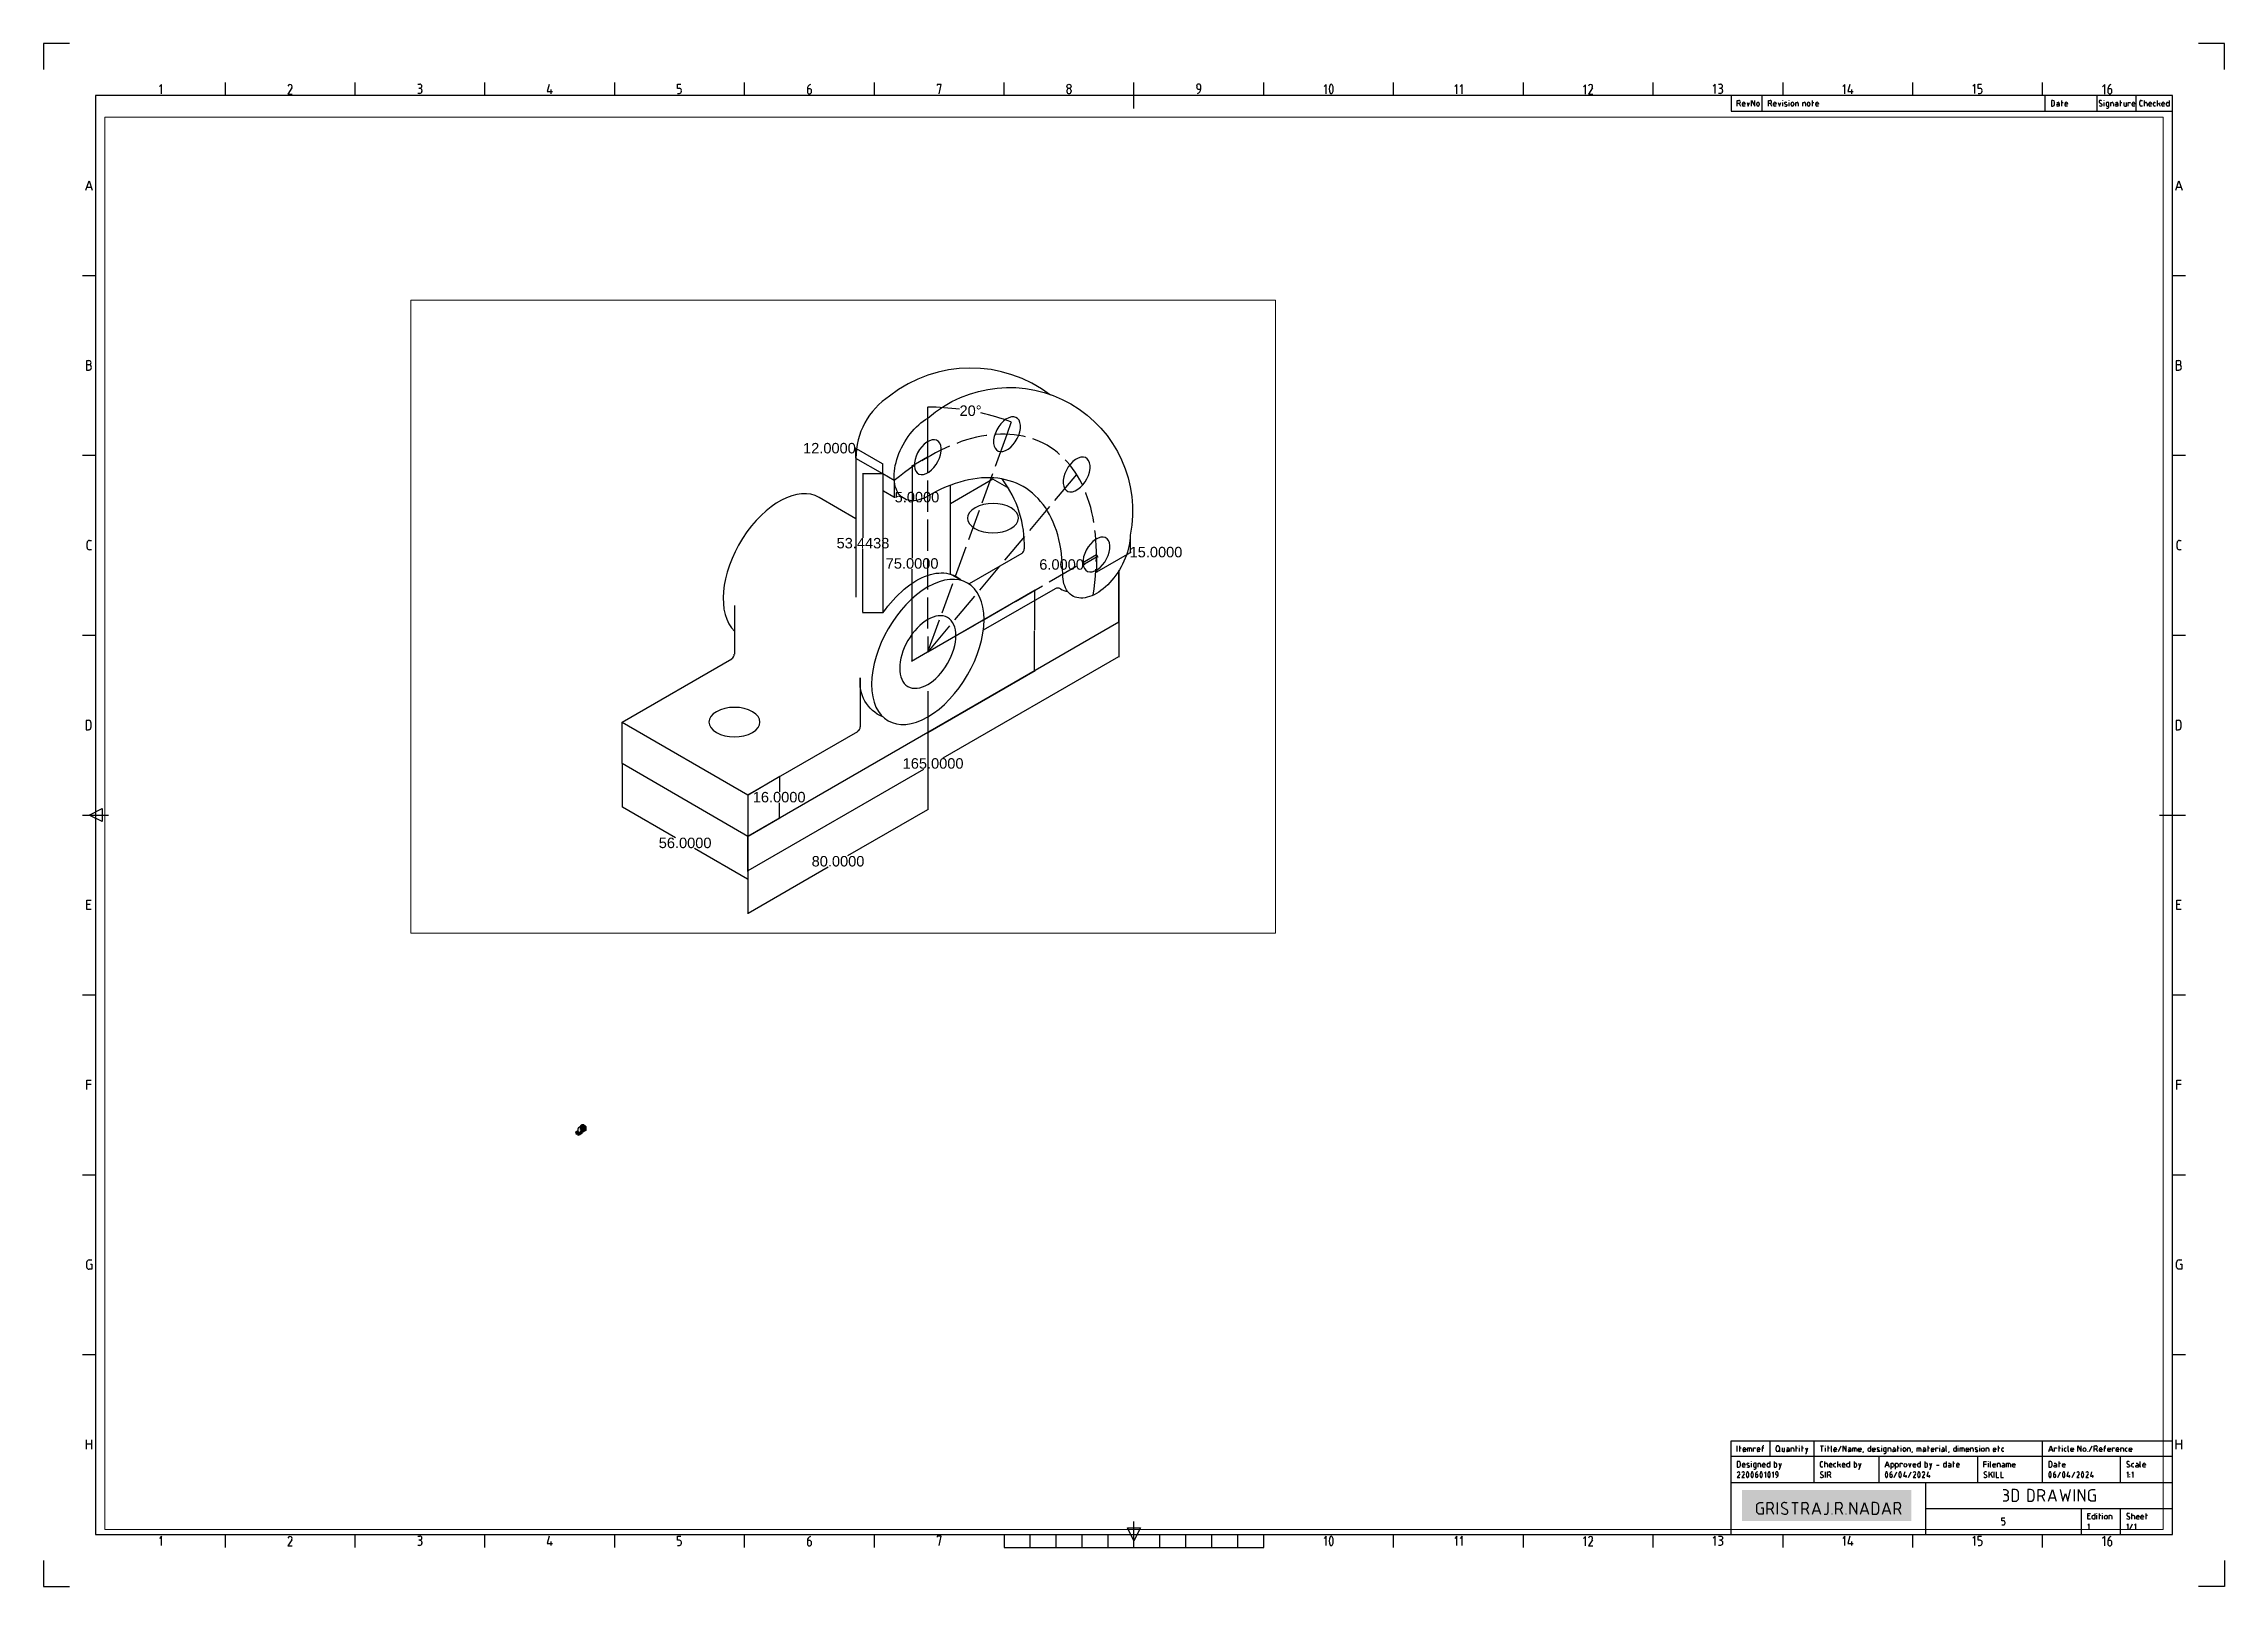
# Model space of a CAD drawing. Header units: millimetres. Extents: x 18 to 858, y 12 to 606.
import ezdxf

# ---------------------------------------------------------------- set-up
doc = ezdxf.new("R2010")
doc.units = ezdxf.units.MM
for name, color, linetype in [('PDF_0', 5, 'Continuous'), ('PDF_Text', 5, 'Continuous'), ('PDF_Title Block', 7, 'Continuous'), ('PDF_Viewport', 5, 'Continuous')]:
    doc.layers.add(name, color=color, linetype=linetype)
doc.styles.add('PDF ArialMT', font='arial.ttf')

msp = doc.modelspace()

# ---------------------------------------------------------------- linework, layer by layer
at = {"layer": 'PDF_0', "color": 7, "lineweight": 0}
for points in [[(159.3, 263.53), (492.36, 263.53), (492.36, 507.28), (159.3, 507.28)], [(226.04, 188.13), (226.04, 188.13), (226.04, 188.13)], [(226.04, 187.51), (226.04, 187.51), (226.04, 187.51)]]:
    msp.add_lwpolyline(points, close=True, dxfattribs=at)
at = {"layer": 'PDF_0', "color": 7, "lineweight": 25}
for points in [[(405.72, 470.71, 0.342963), (343.74, 470.36, 0.256704), (330.81, 446.38)], [(341.14, 346.86, -0.337335), (332.48, 361.91), (332.48, 343)], [(226.18, 188.15, -0.282657), (226.22, 188.15), (225.64, 187.82)]]:
    msp.add_lwpolyline(points, format="xyb", dxfattribs=at)
for points in [[(436.42, 416.86), (436.37, 415.8), (436.28, 414.74), (436.13, 413.64), (435.93, 412.52), (435.67, 411.4), (435.34, 410.25), (434.96, 409.1), (434.52, 407.96), (434.04, 406.83), (433.49, 405.71), (432.91, 404.59), (432.27, 403.51), (431.61, 402.45), (430.91, 401.41), (430.16, 400.44), (429.39, 399.47), (428.59, 398.59), (427.76, 397.73), (426.92, 396.94), (426.06, 396.19), (425.18, 395.51), (424.3, 394.89), (423.42, 394.36), (422.53, 393.88), (421.65, 393.48), (420.77, 393.15), (419.91, 392.89), (419.08, 392.71), (418.24, 392.6), (417.44, 392.58), (416.67, 392.64), (415.92, 392.78), (415.22, 392.98), (414.56, 393.26), (413.92, 393.64), (413.35, 394.08), (412.8, 394.58), (412.31, 395.16), (411.89, 395.8), (411.5, 396.5), (411.19, 397.27), (410.9, 398.09), (410.7, 398.97), (410.55, 399.87), (410.46, 400.84), (410.42, 401.85), (410.39, 403.88), (410.31, 405.89), (410.15, 407.83), (409.93, 409.74), (409.67, 411.62), (409.34, 413.44), (408.94, 415.21), (408.5, 416.93), (407.99, 418.6), (407.42, 420.21), (406.8, 421.77), (406.12, 423.27), (405.39, 424.73), (404.6, 426.09), (403.76, 427.41), (402.86, 428.67), (401.91, 429.84), (400.92, 430.96), (399.86, 432.02), (398.78, 432.99), (397.64, 433.89), (396.45, 434.73), (395.21, 435.5), (393.94, 436.18), (392.61, 436.8), (391.25, 437.33), (389.86, 437.79), (388.43, 438.17), (386.97, 438.47), (385.47, 438.72), (383.93, 438.85), (382.37, 438.94), (380.78, 438.91), (379.17, 438.85), (377.52, 438.67), (375.87, 438.43), (374.19, 438.12), (372.47, 437.73), (370.78, 437.24), (369.04, 436.71), (367.3, 436.07), (365.53, 435.39), (363.77, 434.62), (362.01, 433.76), (360.25, 432.83), (358.46, 431.86), (357.58, 431.38), (356.7, 430.98), (355.82, 430.65), (354.96, 430.39), (354.12, 430.21), (353.28, 430.1), (352.49, 430.08), (351.72, 430.15), (350.97, 430.28), (350.26, 430.48), (349.6, 430.76), (348.96, 431.14), (348.39, 431.58), (347.86, 432.08), (347.36, 432.66), (346.94, 433.3), (346.54, 434), (346.23, 434.77), (345.95, 435.59), (345.75, 436.47), (345.59, 437.37), (345.51, 438.34), (345.48, 439.36), (345.51, 440.39), (345.59, 441.47), (345.75, 442.57), (345.95, 443.67), (346.23, 444.82), (346.54, 445.94), (346.94, 447.09), (347.36, 448.24), (347.86, 449.38), (348.39, 450.5), (348.96, 451.61), (349.6, 452.71), (350.26, 453.77), (350.97, 454.78), (351.72, 455.77), (352.49, 456.72), (353.28, 457.62), (354.12, 458.48), (354.96, 459.27), (355.82, 460.02), (356.7, 460.68), (357.58, 461.3), (358.46, 461.85, -0.717497)], [(226.79, 188.55), (226.79, 188.5), (226.77, 188.44), (226.74, 188.37), (226.72, 188.31), (226.68, 188.26), (226.63, 188.2), (226.59, 188.15), (226.55, 188.13), (226.5, 188.09), (226.46, 188.09), (226.41, 188.06), (226.37, 188.09), (226.33, 188.09), (226.3, 188.13), (226.28, 188.15), (226.26, 188.2), (226.26, 188.26), (226.26, 188.46), (226.19, 188.64), (226.13, 188.77), (226.02, 188.88), (225.89, 188.97), (225.75, 188.99), (225.58, 188.99), (225.4, 188.94), (225.22, 188.86), (225.18, 188.83), (225.14, 188.81), (225.09, 188.81), (225.05, 188.83), (225.03, 188.86), (225, 188.88), (224.98, 188.92), (224.96, 188.99), (224.96, 189.03), (224.98, 189.1), (225, 189.17), (225.03, 189.21), (225.05, 189.28), (225.09, 189.34), (225.14, 189.39), (225.18, 189.43), (225.22, 189.45, -0.707382)]]:
    msp.add_lwpolyline(points, format="xyb", close=True, dxfattribs=at)
at = {"layer": 'PDF_0', "lineweight": 25}
for points in [[(358.46, 446.91), (358.46, 466.26)], [(389, 455.75), (390.76, 460.57)], [(330.81, 450.17), (330.65, 450.26), (330.48, 450.26)], [(330.81, 446.47), (330.81, 450.37)], [(341.05, 444.25), (330.96, 450.09)], [(358.4, 446.82), (352.2, 443.23)], [(341.14, 440.39), (333.28, 440.39)], [(333.45, 440.21), (333.45, 415.8)], [(341.21, 440.46), (341.21, 444.38)], [(341.21, 440.33), (341.21, 433.78)], [(345.55, 437.81), (345.55, 431.27)], [(352.4, 443.17), (352.4, 407.98)], [(341.36, 433.89), (345.4, 431.58)], [(345.55, 431.49), (345.7, 431.4), (345.88, 431.4)], [(436.42, 416.77), (436.42, 409.92)], [(333.45, 387.14), (333.45, 411.53)], [(352.4, 368.52), (352.4, 403.71)], [(418.26, 406.31), (418.77, 405.38)], [(418.68, 405.56), (418.52, 405.45), (418.35, 405.45)], [(423.72, 408.46), (418.83, 405.64)], [(423.42, 409.28), (423.42, 402.43)], [(423.44, 409.3), (423.97, 408.4)], [(423.57, 402.71), (436.26, 410.05)], [(436.42, 410.14), (436.57, 410.23), (436.75, 410.23)], [(341.14, 386.94), (333.28, 386.94)], [(432.08, 383.28), (432.08, 369.91)], [(358.4, 371.82), (352.2, 368.23)], [(431.92, 370.02), (364.32, 330.99)], [(358.46, 356.77), (358.46, 311.01)], [(240.69, 328.77), (240.69, 312.07)], [(289.25, 316.89), (301.53, 323.99)], [(289.34, 287.7), (356.94, 326.72)], [(301.35, 323.7), (301.35, 318.02)], [(240.85, 312.18), (261.25, 300.41)], [(289.19, 316.78), (289.19, 271)], [(301.35, 308.06), (301.35, 313.74)], [(358.31, 311.12), (327.53, 293.34)], [(289.25, 300.9), (301.53, 307.97)], [(289.03, 284.37), (268.63, 296.14)], [(289.19, 287.39), (289.19, 300.79), (289.19, 284.06)], [(289.34, 271.31), (320.12, 289.09)], [(222.87, 186.79), (222.87, 186.46), (223.29, 186.23)], [(224.08, 186.5), (224.08, 186.39), (223.84, 186.23), (223.84, 185.9), (223.44, 186.15)], [(223.84, 186.23), (223.84, 185.97), (225.2, 186.76)], [(224.45, 185.99), (223.84, 185.64), (223.84, 186.57), (224.08, 186.7), (224.08, 186.59)], [(225.22, 187.36), (225.22, 186.43), (224.61, 186.08)], [(224.67, 189.14), (224.67, 189.23), (224.87, 189.1), (224.87, 189.03), (224.72, 189.03), (224.72, 188.53)], [(224.67, 189.23), (224.67, 189.23)], [(224.87, 187.95), (224.72, 187.95), (224.72, 188.46)], [(224.87, 189.03), (224.87, 188.9)], [(224.89, 188.9), (224.96, 188.86), (224.98, 188.86)], [(224.96, 188.97), (224.96, 188.83)], [(225.22, 189.54), (225.22, 189.17), (225.09, 189.08)], [(225.22, 187.67), (225.09, 187.58)], [(225.11, 189.08), (225.11, 188.37)], [(225.11, 187.6), (225.11, 188.28)], [(226.7, 187.89), (226.7, 187.62), (225.33, 186.83)], [(225.84, 189.34), (225.86, 189.43)], [(226.41, 188.35), (226.44, 188.33), (226.52, 188.39)], [(226.44, 188.33), (226.41, 188.33)], [(226.79, 188.55), (226.79, 188.42), (226.52, 188.28)], [(226.55, 188.39), (226.52, 188.42), (226.52, 188.26)], [(226.79, 188.42), (226.79, 188.42)]]:
    msp.add_lwpolyline(points, dxfattribs=at)
at = {"layer": 'PDF_0', "color": 30, "lineweight": 25, "true_color": 0xf26722}
for points in [[(381.16, 455.22), (380.98, 455.2), (379.11, 454.89), (377.19, 454.49), (375.27, 454.01), (373.33, 453.46), (371.37, 452.82), (369.59, 452.16)], [(396.05, 454.71), (395.17, 454.93), (393.49, 455.24), (391.8, 455.46), (390.08, 455.62), (388.32, 455.7), (386.51, 455.7), (384.7, 455.62), (384.13, 455.57)], [(384.5, 443.37), (388.98, 455.68)], [(409.25, 447.9), (408.43, 448.61), (407.13, 449.62), (405.79, 450.55), (404.4, 451.41), (402.95, 452.18), (401.47, 452.88), (399.95, 453.5), (398.94, 453.88)], [(366.79, 451.03), (365.45, 450.46), (363.46, 449.51), (361.46, 448.5), (359.45, 447.42), (357.45, 446.27), (356.17, 445.48)], [(358.46, 440.85), (358.46, 446.85)], [(418.13, 435.94), (417.89, 436.45), (417.05, 438.06), (416.17, 439.62), (415.22, 441.12), (414.21, 442.53), (413.15, 443.89), (412.05, 445.17), (411.43, 445.83)], [(353.66, 443.87), (353.46, 443.74), (351.48, 442.37), (349.49, 440.94), (347.51, 439.44), (345.55, 437.9)], [(358.46, 425.85), (358.46, 437.86)], [(379.37, 429.26), (383.47, 440.55)], [(407.38, 430.15), (415.81, 440.19)], [(422.45, 421.64), (422.12, 423.51), (421.7, 425.52), (421.21, 427.48), (420.66, 429.4), (420.04, 431.25), (419.38, 433.03), (419.32, 433.19)], [(358.46, 410.84), (358.46, 422.85)], [(374.24, 415.18), (378.34, 426.44)], [(397.75, 418.67), (405.46, 427.85)], [(369.1, 401.08), (373.2, 412.36)], [(388.1, 407.16), (395.81, 416.35)], [(423.37, 406.68), (423.42, 408.18), (423.42, 410.49), (423.35, 412.76), (423.22, 415.01), (423.04, 417.19), (422.87, 418.67)], [(358.46, 395.86), (358.46, 407.85)], [(378.47, 395.69), (386.18, 404.87)], [(405.24, 398.86), (415.62, 404.85)], [(418.22, 406.35), (423.42, 409.35)], [(422.12, 393.68), (422.49, 396.17), (422.8, 398.62), (423.04, 401.06), (423.22, 403.46), (423.24, 403.68)], [(363.97, 386.98), (368.07, 398.26)], [(392.24, 391.34), (402.64, 397.36)], [(358.46, 380.86), (358.46, 392.84)], [(368.82, 384.18), (376.53, 393.37)], [(379.24, 383.85), (389.64, 389.85)], [(358.46, 377.86), (358.46, 371.84), (362.96, 384.16)], [(366.88, 381.89), (358.46, 371.84), (363.66, 374.86)], [(366.26, 376.36), (376.66, 382.35)], [(225.14, 189.1), (224.96, 188.99)], [(225.4, 189.23), (225.2, 189.14), (225.18, 189.12)], [(225.22, 189.03), (225.22, 189.17)], [(225.22, 188.75), (225.22, 188.97)], [(225.22, 188.44), (225.22, 188.68)], [(225.22, 188.13), (225.22, 188.37)], [(225.22, 187.84), (225.22, 188.09)], [(225.22, 187.78), (225.22, 187.67), (225.31, 187.91)], [(225.4, 187.87), (225.22, 187.67), (225.33, 187.71)], [(225.33, 187.95), (225.42, 188.2)], [(225.38, 187.76), (225.6, 187.87)], [(225.42, 187.91), (225.58, 188.09)], [(225.69, 189.32), (225.67, 189.32), (225.44, 189.25)], [(225.44, 188.24), (225.51, 188.46)], [(225.53, 188.53), (225.62, 188.75)], [(225.62, 188.13), (225.78, 188.33)], [(225.64, 188.81), (225.73, 189.03)], [(225.64, 187.89), (225.84, 188.02)], [(225.97, 189.3), (225.86, 189.34), (225.73, 189.32)], [(225.75, 189.08), (225.84, 189.34)], [(225.82, 188.37), (225.97, 188.55)], [(225.91, 188.04), (226.11, 188.17)], [(226.02, 188.59), (226.17, 188.77)], [(226.24, 189.17), (226.22, 189.19), (226.06, 189.3), (226.04, 189.3)], [(226.17, 188.2), (226.37, 188.33)], [(226.19, 188.81), (226.37, 189.03)], [(226.41, 188.94), (226.35, 189.06), (226.28, 189.12)], [(226.41, 188.35), (226.52, 188.42)], [(226.5, 188.66), (226.46, 188.86), (226.44, 188.88)], [(226.52, 188.35), (226.52, 188.37), (226.5, 188.59)], [(226.5, 188.09), (226.52, 188.28)]]:
    msp.add_lwpolyline(points, dxfattribs=at)
at = {"layer": 'PDF_0', "color": 7, "lineweight": 25}
for points in [[(341.21, 440.39), (330.81, 446.38), (330.81, 392.95)], [(345.55, 437.9), (341.21, 440.39), (341.21, 386.94), (342.13, 388.24), (343.08, 389.47), (344.07, 390.68), (345.09, 391.85), (346.12, 392.95), (347.2, 394.03), (348.28, 395.05), (349.36, 395.99), (350.49, 396.88), (351.61, 397.71), (352.73, 398.48), (353.86, 399.19), (354.98, 399.83), (356.1, 400.4), (357.23, 400.89), (358.35, 401.3), (359.45, 401.66), (360.53, 401.94), (361.61, 402.14), (362.67, 402.25), (363.68, 402.3), (364.7, 402.27), (365.67, 402.16), (366.61, 401.99), (367.52, 401.72), (368.38, 401.39), (369.21, 401), (370.01, 400.51), (370.76, 399.98), (371.46, 399.34), (367.19, 401.83), (367.19, 436.05)], [(389.77, 434.79), (383.58, 438.36), (367.19, 428.89)], [(330.81, 423.07), (316.66, 431.34)], [(421.68, 425.36), (421.68, 425.56)], [(423.42, 415.36), (423.2, 415.49)], [(394.68, 409.76), (374.35, 398.02)], [(432.08, 383.35), (432.08, 403.18), (432.08, 383.35), (289.19, 300.85), (240.69, 328.86), (240.69, 344.85), (289.19, 316.85), (289.19, 300.85)], [(358.53, 371.89), (399.8, 395.71)], [(407.53, 396.17), (379.83, 380.2)], [(399.6, 395.42), (399.6, 380.28)], [(409.62, 396.13), (410.24, 395.77), (410.9, 395.49), (411.58, 395.27), (412.33, 395.13)], [(283.99, 389.8), (283.99, 371.01)], [(399.6, 364.79), (399.6, 379.93)], [(240.69, 344.85), (283, 369.27)], [(358.53, 340.89), (399.8, 364.71)], [(289.19, 316.85), (331.49, 341.28)], [(226.7, 187.89), (226.7, 188.28), (226.7, 187.89), (223.84, 186.23), (222.87, 186.81), (222.87, 187.12), (223.84, 186.57), (223.84, 186.23)], [(222.87, 187.12), (223.73, 187.6)], [(224.67, 188.68), (224.39, 188.86), (224.32, 188.88), (224.26, 188.88), (224.19, 188.86), (224.1, 188.83), (224.01, 188.77), (223.95, 188.7), (223.86, 188.61), (223.79, 188.53), (223.75, 188.44), (223.7, 188.33), (223.66, 188.22), (223.66, 188.13), (223.66, 188.02), (223.66, 187.95), (223.7, 187.87), (223.73, 187.82)], [(223.73, 188.02), (223.73, 187.64)], [(223.84, 186.57), (224.7, 187.05)], [(226.17, 189.63), (225.97, 189.76), (225.75, 189.83), (225.49, 189.83), (225.22, 189.76), (224.94, 189.63), (224.89, 189.58), (224.83, 189.56), (224.78, 189.5), (224.76, 189.45), (224.72, 189.39), (224.7, 189.32), (224.67, 189.25), (224.67, 189.21), (224.67, 189.14)], [(224.87, 189.03), (224.67, 189.14), (224.67, 188.09)], [(224.87, 187.16), (224.83, 187.18), (224.76, 187.23), (224.74, 187.29), (224.72, 187.38), (224.72, 187.47), (224.72, 187.07)], [(224.96, 188.99), (224.87, 189.03), (224.87, 187.95), (224.96, 188.04), (225.03, 188.13), (225.11, 188.2), (225.2, 188.24), (225.29, 188.26), (225.36, 188.26), (225.42, 188.24), (225.49, 188.22), (225.4, 188.26), (225.4, 188.94)], [(225.22, 187.67), (226.06, 188.13)], [(225.22, 187.03), (226.06, 187.51)], [(225.86, 188.92), (225.73, 188.99), (225.4, 188.79)], [(225.95, 188.42), (225.56, 188.17)], [(225.97, 188.46), (225.95, 188.66), (225.89, 188.83), (225.8, 188.99)], [(226.04, 188.13), (226.04, 187.82), (226.04, 187.51)], [(226.26, 188.15), (226.28, 188.13), (226.3, 188.13)], [(226.48, 188.72), (226.48, 188.72)], [(226.52, 188.53), (226.52, 188.53)]]:
    msp.add_lwpolyline(points, dxfattribs=at)
at = {"layer": 'PDF_0', "lineweight": 0}
for points in [[(222.87, 186.46), (222.87, 186.46), (222.87, 186.46)], [(223.84, 185.97), (223.84, 185.97), (223.84, 185.97)], [(223.84, 185.9), (223.84, 185.9), (223.84, 185.9)], [(223.84, 185.64), (223.84, 185.64), (223.84, 185.64)], [(224.08, 186.7), (224.08, 186.7), (224.08, 186.7)], [(224.67, 189.23), (224.67, 189.23), (224.67, 189.23)], [(224.72, 189.03), (224.72, 189.03), (224.72, 189.03)], [(224.72, 187.95), (224.72, 187.95), (224.72, 187.95)], [(224.87, 189.1), (224.87, 189.1), (224.87, 189.1)], [(224.96, 188.86), (224.96, 188.86), (224.96, 188.86)], [(225.11, 189.08), (225.11, 189.08), (225.11, 189.08)], [(225.22, 189.54), (225.22, 189.54), (225.22, 189.54)], [(225.86, 189.43), (225.86, 189.43), (225.86, 189.43)], [(226.44, 188.33), (226.44, 188.33), (226.44, 188.33)], [(226.52, 188.39), (226.52, 188.39), (226.52, 188.39)], [(226.7, 187.62), (226.7, 187.62), (226.7, 187.62)], [(226.79, 188.42), (226.79, 188.42), (226.79, 188.42)]]:
    msp.add_lwpolyline(points, close=True, dxfattribs=at)
at = {"layer": 'PDF_0', "color": 7, "lineweight": 25}
for points in [[(223.88, 187.03), (223.9, 187.05), (223.92, 187.07), (223.92, 187.09), (223.92, 187.12), (223.92, 187.14), (223.92, 187.16), (223.9, 187.18), (223.88, 187.2), (223.86, 187.2), (223.81, 187.23), (223.79, 187.23), (223.75, 187.23), (223.7, 187.23), (223.68, 187.23), (223.64, 187.23), (223.62, 187.2), (223.59, 187.18), (223.57, 187.18), (223.55, 187.16), (223.55, 187.14), (223.55, 187.12), (223.55, 187.09), (223.55, 187.07), (223.57, 187.05), (223.62, 187.03), (223.64, 187.03), (223.66, 187.01), (223.7, 187.01), (223.75, 187.01), (223.77, 187.01), (223.81, 187.01), (223.84, 187.03)], [(225.22, 187.16), (225.31, 187.2), (225.38, 187.29), (225.47, 187.38), (225.53, 187.47), (225.58, 187.58), (225.62, 187.67), (225.64, 187.78), (225.67, 187.89), (225.67, 187.98), (225.64, 188.06), (225.6, 188.13), (225.56, 188.17), (225.49, 188.2), (225.42, 188.22), (225.36, 188.22), (225.27, 188.17), (225.18, 188.13), (225.11, 188.06), (225.03, 188), (224.96, 187.89), (224.89, 187.8), (224.85, 187.69), (224.83, 187.58), (224.81, 187.49), (224.78, 187.38), (224.81, 187.29), (224.83, 187.23), (224.87, 187.16), (224.94, 187.12), (224.98, 187.09), (225.07, 187.09), (225.14, 187.12)], [(225.07, 187.4), (225.11, 187.38), (225.14, 187.38), (225.18, 187.38), (225.22, 187.4), (225.27, 187.42), (225.31, 187.47), (225.33, 187.51), (225.38, 187.56), (225.4, 187.6), (225.42, 187.67), (225.44, 187.71), (225.44, 187.76), (225.44, 187.82), (225.42, 187.84), (225.42, 187.89), (225.4, 187.91), (225.36, 187.93), (225.33, 187.93), (225.29, 187.93), (225.25, 187.91), (225.2, 187.89), (225.18, 187.87), (225.14, 187.82), (225.09, 187.78), (225.07, 187.73), (225.05, 187.69), (225.03, 187.62), (225, 187.58), (225, 187.53), (225, 187.49), (225.03, 187.45), (225.05, 187.42)], [(225.11, 189.12), (225.11, 189.08), (225.14, 189.08), (225.14, 189.06), (225.14, 189.03), (225.16, 189.03), (225.18, 189.03), (225.2, 189.03), (225.22, 189.03), (225.25, 189.06), (225.27, 189.08), (225.29, 189.1), (225.31, 189.12), (225.31, 189.14), (225.33, 189.19), (225.33, 189.21), (225.33, 189.23), (225.33, 189.25), (225.31, 189.28), (225.29, 189.3), (225.27, 189.3), (225.25, 189.28), (225.22, 189.28), (225.2, 189.25), (225.18, 189.23), (225.16, 189.21), (225.16, 189.19), (225.14, 189.17), (225.14, 189.14)], [(225.86, 188.61), (225.89, 188.61), (225.91, 188.64), (225.93, 188.66), (225.93, 188.68), (225.93, 188.7), (225.91, 188.72), (225.89, 188.75), (225.86, 188.77), (225.84, 188.77), (225.82, 188.79), (225.78, 188.79), (225.75, 188.79), (225.71, 188.79), (225.67, 188.79), (225.64, 188.79), (225.6, 188.77), (225.58, 188.77), (225.56, 188.75), (225.53, 188.72), (225.53, 188.7), (225.53, 188.68), (225.53, 188.66), (225.56, 188.64), (225.58, 188.61), (225.6, 188.61), (225.62, 188.59), (225.67, 188.57), (225.69, 188.57), (225.73, 188.57), (225.78, 188.57), (225.8, 188.59), (225.84, 188.59)], [(225.73, 189.3), (225.73, 189.25), (225.75, 189.23), (225.75, 189.21), (225.78, 189.21), (225.8, 189.21), (225.82, 189.21), (225.84, 189.21), (225.86, 189.23), (225.89, 189.25), (225.91, 189.28), (225.91, 189.3), (225.93, 189.32), (225.93, 189.36), (225.93, 189.39), (225.93, 189.41), (225.93, 189.43), (225.93, 189.45), (225.91, 189.47), (225.89, 189.47), (225.86, 189.47), (225.84, 189.45), (225.82, 189.45), (225.82, 189.43), (225.8, 189.41), (225.78, 189.39), (225.75, 189.36), (225.75, 189.34), (225.73, 189.32)], [(226.26, 188.99), (226.26, 188.94), (226.28, 188.92), (226.28, 188.9), (226.3, 188.9), (226.33, 188.9), (226.35, 188.9), (226.37, 188.9), (226.39, 188.9), (226.39, 188.92), (226.41, 188.94), (226.44, 188.97), (226.46, 188.99), (226.46, 189.01), (226.48, 189.03), (226.48, 189.08), (226.48, 189.1), (226.48, 189.12), (226.46, 189.12), (226.46, 189.14), (226.44, 189.14), (226.41, 189.17), (226.39, 189.14), (226.37, 189.14), (226.35, 189.12), (226.33, 189.1), (226.3, 189.08), (226.3, 189.06), (226.28, 189.03), (226.28, 189.01)], [(226.41, 188.37), (226.41, 188.33), (226.44, 188.31), (226.44, 188.28), (226.46, 188.28), (226.48, 188.28), (226.5, 188.28), (226.52, 188.28), (226.55, 188.31), (226.57, 188.33), (226.59, 188.35), (226.61, 188.37), (226.61, 188.39), (226.63, 188.42), (226.63, 188.46), (226.63, 188.48), (226.63, 188.5), (226.61, 188.5), (226.61, 188.53), (226.59, 188.55), (226.57, 188.55), (226.55, 188.53), (226.52, 188.53), (226.5, 188.5), (226.48, 188.48), (226.46, 188.46), (226.44, 188.44), (226.44, 188.42), (226.44, 188.39)]]:
    msp.add_lwpolyline(points, close=True, dxfattribs=at)
at = {"layer": 'PDF_0', "lineweight": 25}
for centre, radius, start, end in [((358.43, 371.87), 94.23, 82.49082, 89.89016), ((358.43, 371.87), 94.23, 70.10923, 77.49213), ((225.19, 187.69), 1.88, 82.49078, 89.89019), ((225.19, 187.69), 1.88, 70.10921, 77.49211)]:
    msp.add_arc(centre, radius, start, end, dxfattribs=at)
at = {"layer": 'PDF_0', "color": 7, "lineweight": 25}
for centre, radius, start, end in [((353.16, 412.79), 42.55, 358.30405, 37.09681), ((393.66, 411.53), 1.99, 299.99816, 0.99428), ((408.49, 394.48), 1.99, 56.86524, 119.99816), ((281.95, 371.03), 1.99, 299.99817, 360), ((330.45, 343.03), 1.99, 299.99817, 360), ((223.67, 187.66), 0.0331, 299.99816, 359.99997), ((224.64, 187.09), 0.0331, 299.99816, 359.99997), ((225.89, 188.48), 0.033, 299.99768, 0.9951)]:
    msp.add_arc(centre, radius, start, end, dxfattribs=at)
for centre, major_axis, ratio, start_param, end_param in [((388.98, 455.68), (3.67, 6.36), 0.577175, 2.241026, 8.509627), ((358.47, 446.86), (3.67, 6.37), 0.577209, 2.238772, 8.511038), ((415.8, 440.19), (3.68, 6.36), 0.578307, 2.242723, 8.516547), ((301.32, 404.84), (15.31, 26.52), 0.57804, 6.280732, 9.281978), ((383.58, 423.36), (9.81, 0.01), 0.577205, 5.494959, 11.778144), ((423.42, 409.36), (3.67, 6.37), 0.577209, 2.238772, 8.511038), ((358.47, 371.86), (15.31, 26.5), 0.577852, 3.926211, 10.209396), ((358.46, 371.85), (7.65, 13.25), 0.577737, 3.141953, 9.425138), ((283.99, 344.85), (9.81, 0.01), 0.577205, 5.494959, 11.778144)]:
    msp.add_ellipse(centre, major_axis=major_axis, ratio=ratio, start_param=start_param, end_param=end_param, dxfattribs=at)
at = {"layer": 'PDF_0', "transparency": 33554559}
for points in [[(358.64, 466.06), (358.64, 466.13), (358.46, 466.08)], [(390.54, 460.49), (390.52, 460.44), (390.7, 460.4)], [(330.99, 450.11), (330.96, 450.04), (330.81, 450.17)], [(333.43, 440.21), (333.5, 440.21), (333.45, 440.39)], [(341.08, 444.29), (341.03, 444.23), (341.21, 444.16)], [(352.36, 443.17), (352.42, 443.17), (352.4, 443.34)], [(341.39, 433.91), (341.34, 433.87), (341.21, 433.98)], [(345.4, 431.6), (345.37, 431.56), (345.55, 431.49)], [(418.83, 405.67), (418.86, 405.6), (418.68, 405.56)], [(423.7, 408.49), (423.75, 408.42), (423.88, 408.55)], [(436.24, 410.07), (436.26, 410.01), (436.42, 410.14)], [(423.55, 402.76), (423.59, 402.69), (423.42, 402.63)], [(333.43, 387.14), (333.5, 387.14), (333.45, 386.94)], [(431.9, 370.04), (431.94, 369.99), (432.08, 370.1)], [(352.36, 368.52), (352.42, 368.52), (352.4, 368.34)], [(301.33, 323.7), (301.37, 323.7), (301.35, 323.88)], [(240.87, 312.22), (240.82, 312.16), (240.69, 312.29)], [(358.28, 311.14), (358.33, 311.1), (358.46, 311.21)], [(301.33, 308.06), (301.37, 308.06), (301.35, 307.88)], [(289.32, 287.72), (289.36, 287.68), (289.19, 287.61)], [(289.03, 284.39), (289.01, 284.35), (289.19, 284.28)], [(289.32, 271.33), (289.36, 271.28), (289.19, 271.22)], [(224.08, 186.39), (224.08, 186.37), (224.08, 186.37)], [(224.89, 188.9), (224.87, 188.9), (224.87, 188.9)], [(225.11, 187.6), (225.11, 187.58), (225.11, 187.58)], [(225.22, 186.43), (225.22, 186.46), (225.22, 186.46)], [(226.52, 188.28), (226.52, 188.26), (226.52, 188.26)]]:
    msp.add_solid(points, dxfattribs=at)
at = {"layer": 'PDF_0', "color": 7, "transparency": 33554559}
for points in [[(399.58, 395.42), (399.64, 395.42), (399.6, 395.6)], [(399.58, 364.79), (399.64, 364.79), (399.6, 364.6)]]:
    msp.add_solid(points, dxfattribs=at)
at = {"layer": 'PDF_0', "color": 7, "lineweight": 5, "true_color": 0xffffff, "transparency": 33554559}
msp.add_solid([(672.09, 37.28), (737.28, 37.28), (672.09, 49.21), (737.28, 49.21)], dxfattribs=at)
at = {"layer": 'PDF_Title Block', "lineweight": 25}
for points in [[(27.91, 606.06), (17.91, 606.06), (17.91, 596.08)], [(857.87, 596.08), (857.87, 606.06), (847.87, 606.06)], [(63.3, 586.76), (63.3, 590.37), (62.51, 589.58)], [(87.91, 586.08), (87.91, 591.08)], [(113.51, 589.05), (112.04, 586.67), (113.62, 586.67)], [(137.91, 586.08), (137.91, 591.08)], [(162.01, 590.46), (162.83, 590.46)], [(162.83, 588.85), (162.41, 588.85)], [(163.62, 588.06), (163.62, 587.66)], [(187.9, 586.08), (187.9, 591.08)], [(212.69, 590.37), (211.89, 587.57), (213.9, 587.57)], [(213.3, 588.37), (213.3, 586.76)], [(237.89, 586.08), (237.89, 591.08)], [(262.81, 588.85), (262.02, 588.85), (262.02, 590.46), (263.41, 590.46)], [(263.61, 587.66), (263.61, 588.06)], [(287.89, 586.08), (287.89, 591.08)], [(312.92, 588.68), (312.1, 588.68), (312.1, 587.49)], [(337.88, 586.08), (337.88, 591.08)], [(362.89, 586.76), (363.68, 590.37), (362.1, 590.37), (362.1, 589.98)], [(387.9, 586.08), (387.9, 591.08)], [(437.89, 581.08), (437.89, 591.08)], [(462.04, 589.67), (462.04, 589.27)], [(462.83, 588.48), (463.63, 588.48)], [(463.63, 588.57), (463.63, 589.67)], [(487.89, 586.08), (487.89, 591.08)], [(511.88, 586.76), (511.88, 590.37), (511.09, 589.58)], [(537.88, 586.08), (537.88, 591.08)], [(562.27, 586.76), (562.27, 590.37), (561.48, 589.58)], [(564.28, 586.76), (564.28, 590.37), (563.48, 589.58)], [(587.87, 586.08), (587.87, 591.08)], [(611.76, 586.67), (611.76, 590.26), (610.97, 589.47)], [(614.45, 589.05), (612.95, 586.67), (614.56, 586.67)], [(637.87, 586.08), (637.87, 591.08)], [(661.8, 586.85), (661.8, 590.46), (660.98, 589.65)], [(662.99, 590.46), (663.8, 590.46)], [(663.8, 588.85), (663.38, 588.85)], [(664.59, 588.06), (664.59, 587.66)], [(687.88, 586.08), (687.88, 591.08)], [(711.68, 586.76), (711.68, 590.37), (710.87, 589.58)], [(713.66, 590.37), (712.87, 587.57), (714.88, 587.57)], [(714.28, 588.37), (714.28, 586.76)], [(737.88, 586.08), (737.88, 591.08)], [(761.78, 586.85), (761.78, 590.46), (760.99, 589.65)], [(763.79, 588.85), (763, 588.85), (763, 590.46), (764.38, 590.46)], [(764.58, 587.66), (764.58, 588.06)], [(787.87, 586.08), (787.87, 591.08)], [(811.78, 586.67), (811.78, 590.29), (810.96, 589.47)], [(813.76, 588.68), (812.97, 588.68), (812.97, 587.49)], [(162.83, 586.85), (162.01, 586.85)], [(262.02, 586.85), (262.81, 586.85)], [(313.71, 587.49), (313.71, 587.88)], [(412.09, 587.57), (412.09, 587.97)], [(413.68, 587.97), (413.68, 587.57)], [(663.8, 586.85), (662.99, 586.85)], [(667.88, 586.08), (667.88, 580.06), (837.87, 580.06)], [(670.26, 581.93), (670.26, 584.2), (670.87, 584.2)], [(670.87, 582.95), (670.26, 582.95)], [(671.01, 582.95), (671.49, 581.93)], [(672.24, 582.33), (672.24, 582.95)], [(673.25, 582.95), (673.25, 582.71), (672.24, 582.71)], [(673.25, 581.93), (672.61, 581.93)], [(674, 583.45), (674.51, 581.93), (674.99, 583.45)], [(675.74, 581.93), (675.74, 584.2), (677, 581.93), (677, 584.2)], [(677.75, 582.44), (677.75, 582.95)], [(678.74, 582.95), (678.74, 582.44)], [(679.86, 580.06), (679.86, 586.08)], [(682.24, 581.93), (682.24, 584.2), (682.88, 584.2)], [(682.88, 582.95), (682.24, 582.95)], [(682.99, 582.95), (683.5, 581.93)], [(684.25, 582.33), (684.25, 582.95)], [(685.24, 582.95), (685.24, 582.71), (684.25, 582.71)], [(685.24, 581.93), (684.62, 581.93)], [(685.99, 583.45), (686.5, 581.93), (687, 583.45)], [(687.75, 584.07), (687.75, 584.2)], [(687.75, 581.93), (687.75, 583.45)], [(688.63, 582.88), (689.34, 582.55)], [(690.26, 584.07), (690.26, 584.2)], [(690.26, 581.96), (690.26, 583.45)], [(691.01, 582.44), (691.01, 582.95)], [(692, 582.95), (692, 582.44)], [(692.75, 581.96), (692.75, 583.45), (693.33, 583.45)], [(693.75, 583.01), (693.75, 581.96)], [(695.51, 581.96), (695.51, 583.45), (696.06, 583.45)], [(696.5, 583.01), (696.5, 581.96)], [(697.25, 582.44), (697.25, 582.95)], [(698.26, 582.95), (698.26, 582.44)], [(699.01, 583.45), (699.76, 583.45)], [(699.25, 581.96), (699.25, 584.2)], [(700.51, 582.33), (700.51, 582.95)], [(701.5, 582.95), (701.5, 582.71), (700.51, 582.71)], [(701.5, 581.96), (700.88, 581.96)], [(763, 586.85), (763.79, 586.85)], [(788.86, 580.06), (788.86, 586.08)], [(791.82, 584.2), (791.24, 584.2), (791.24, 581.93), (791.82, 581.93)], [(792.5, 582.64), (792.5, 583.5)], [(793.36, 583.45), (793.8, 583.45)], [(794.24, 583.01), (794.24, 581.93), (793.62, 581.93)], [(793.62, 582.71), (794.24, 582.71)], [(794.99, 583.45), (795.74, 583.45)], [(795.25, 581.93), (795.25, 584.2)], [(796.49, 582.33), (796.49, 582.95)], [(797.5, 582.95), (797.5, 582.71), (796.49, 582.71)], [(797.5, 581.93), (796.86, 581.93)], [(808.87, 580.06), (808.87, 586.08)], [(809.88, 583.23), (810.59, 582.9)], [(811.6, 584.07), (811.6, 584.2)], [(811.6, 581.93), (811.6, 583.45)], [(812.35, 583.01), (812.35, 582.38)], [(812.48, 581.19), (812.92, 581.19)], [(813.34, 581.63), (813.34, 583.45), (812.79, 583.45)], [(812.79, 581.93), (813.34, 581.93)], [(814.11, 581.93), (814.11, 583.45), (814.66, 583.45)], [(814.58, 587.49), (814.58, 587.88)], [(815.11, 583.01), (815.11, 581.93)], [(815.99, 583.45), (816.41, 583.45)], [(816.85, 583.01), (816.85, 581.93), (816.23, 581.93)], [(816.23, 582.71), (816.85, 582.71)], [(817.6, 583.45), (818.34, 583.45)], [(817.86, 581.93), (817.86, 584.2)], [(819.09, 583.45), (819.09, 582.38)], [(819.53, 581.93), (820.11, 581.93), (820.11, 583.45)], [(820.86, 581.93), (820.86, 583.45), (821.61, 583.45), (821.61, 583.19)], [(822.35, 582.33), (822.35, 582.95)], [(823.35, 582.95), (823.35, 582.71), (822.35, 582.71)], [(823.35, 581.93), (822.73, 581.93)], [(823.87, 580.06), (823.87, 586.08)], [(825.33, 582.51), (825.33, 583.63)], [(825.88, 584.2), (826.32, 584.2)], [(826.32, 581.93), (825.88, 581.93)], [(827.07, 581.93), (827.07, 584.2)], [(827.07, 583.45), (827.64, 583.45)], [(828.08, 583.01), (828.08, 581.93)], [(828.83, 582.33), (828.83, 582.95)], [(829.82, 582.95), (829.82, 582.71), (828.83, 582.71)], [(829.82, 581.93), (829.21, 581.93)], [(830.57, 582.38), (830.57, 583.01)], [(831.01, 583.45), (831.32, 583.45)], [(831.32, 581.93), (831.01, 581.93)], [(832.07, 581.93), (832.07, 584.2)], [(833.08, 583.19), (832.07, 582.71)], [(832.58, 582.95), (833.08, 581.93)], [(833.83, 582.33), (833.83, 582.95)], [(834.83, 582.95), (834.83, 582.71), (833.83, 582.71)], [(834.83, 581.93), (834.21, 581.93)], [(835.57, 582.38), (835.57, 583.01)], [(836.57, 584.2), (836.57, 581.93), (836.02, 581.93)], [(836.02, 583.45), (836.57, 583.45)], [(34.22, 549.66), (35.41, 553.25), (36.6, 549.66)], [(36.27, 550.65), (34.55, 550.65)], [(839.17, 549.66), (840.36, 553.25), (841.57, 549.66)], [(841.22, 550.65), (839.52, 550.65)], [(32.92, 516.83), (37.9, 516.83)], [(837.87, 516.83), (842.87, 516.83)], [(35.41, 484), (34.41, 484), (34.41, 480.4), (35.41, 480.4)], [(35.41, 482.41), (34.41, 482.41)], [(840.36, 484), (839.36, 484), (839.36, 480.4), (840.36, 480.4)], [(840.36, 482.41), (839.36, 482.41)], [(32.92, 447.57), (37.9, 447.57)], [(837.87, 447.57), (842.87, 447.57)], [(34.7, 412.06), (34.7, 413.86)], [(35.6, 414.74), (36.31, 414.74)], [(839.65, 412.06), (839.65, 413.86)], [(840.55, 414.74), (841.26, 414.74)], [(36.31, 411.15), (35.6, 411.15)], [(841.26, 411.15), (840.55, 411.15)], [(32.92, 378.32), (37.9, 378.32)], [(837.87, 378.32), (842.87, 378.32)], [(35.19, 345.51), (34.28, 345.51), (34.28, 341.9), (35.19, 341.9)], [(36.29, 343), (36.29, 344.41)], [(840.16, 345.51), (839.25, 345.51), (839.25, 341.9), (840.16, 341.9)], [(841.26, 343), (841.26, 344.41)], [(32.92, 309.07), (42.9, 309.07)], [(832.86, 309.07), (842.87, 309.07)], [(36.2, 272.65), (34.61, 272.65), (34.61, 276.26), (36.2, 276.26)], [(35.8, 274.66), (34.61, 274.66)], [(841.17, 272.65), (839.56, 272.65), (839.56, 276.26), (841.17, 276.26)], [(840.77, 274.66), (839.56, 274.66)], [(32.92, 239.84), (37.9, 239.84)], [(837.87, 239.84), (842.87, 239.84)], [(34.61, 203.42), (34.61, 207.01), (36.2, 207.01)], [(34.61, 205.4), (36.2, 205.4)], [(839.56, 203.42), (839.56, 207.01), (841.17, 207.01)], [(839.56, 205.4), (841.17, 205.4)], [(32.92, 170.59), (37.9, 170.59)], [(837.87, 170.59), (842.87, 170.59)], [(34.5, 135.16), (34.5, 136.77)], [(35.52, 137.76), (36.51, 137.76)], [(35.91, 136.17), (36.51, 136.17), (36.51, 134.17), (35.52, 134.17)], [(839.47, 135.16), (839.47, 136.77)], [(840.47, 137.76), (841.48, 137.76)], [(32.92, 101.34), (37.9, 101.34)], [(837.87, 101.34), (842.87, 101.34)], [(34.41, 64.92), (34.41, 68.51)], [(36.4, 68.51), (36.4, 64.92)], [(837.87, 62.1), (667.88, 62.1), (667.88, 68.09), (837.87, 68.09)], [(682.88, 62.1), (682.88, 68.09)], [(699.87, 52.09), (699.87, 62.1), (699.87, 68.09)], [(787.87, 52.09), (787.87, 62.1), (787.87, 68.09)], [(839.36, 64.92), (839.36, 68.51)], [(841.37, 68.51), (841.37, 64.92)], [(34.41, 66.92), (36.4, 66.92)], [(667.88, 32.09), (667.88, 62.1)], [(670.26, 63.97), (670.26, 66.22)], [(670.81, 60.23), (670.26, 60.23), (670.26, 57.98), (670.81, 57.98)], [(671.01, 65.47), (671.76, 65.47)], [(671.25, 63.97), (671.25, 66.22)], [(671.49, 58.66), (671.49, 59.54)], [(672.24, 58.35), (672.24, 58.97)], [(673.25, 58.97), (673.25, 58.73), (672.24, 58.73)], [(672.5, 64.35), (672.5, 64.96)], [(673.5, 64.96), (673.5, 64.72), (672.5, 64.72)], [(673.5, 63.97), (672.88, 63.97)], [(674.14, 58.9), (674.84, 58.57)], [(674.25, 63.97), (674.25, 65.47), (675.3, 65.47)], [(674.99, 63.97), (674.99, 65.47)], [(675.74, 65.03), (675.74, 63.97)], [(675.77, 60.09), (675.77, 60.23)], [(675.77, 57.98), (675.77, 59.48)], [(676.49, 63.97), (676.49, 65.47), (677.24, 65.47), (677.24, 65.23)], [(676.51, 59.04), (676.51, 58.42)], [(677.51, 57.67), (677.51, 59.48), (676.93, 59.48)], [(677.99, 64.35), (677.99, 64.96)], [(679, 64.96), (679, 64.72), (677.99, 64.72)], [(678.26, 57.98), (678.26, 59.48), (678.83, 59.48)], [(679, 63.97), (678.37, 63.97)], [(679.25, 59.04), (679.25, 57.98)], [(679.75, 65.47), (680.5, 65.47)], [(680, 63.97), (680, 65.71)], [(680, 58.35), (680, 58.97)], [(681.01, 58.97), (681.01, 58.73), (680, 58.73)], [(681.76, 58.42), (681.76, 59.04)], [(682.75, 60.23), (682.75, 57.98), (682.2, 57.98)], [(682.2, 59.48), (682.75, 59.48)], [(684.51, 60.23), (684.51, 57.98), (685.06, 57.98)], [(685.06, 59.48), (684.51, 59.48)], [(685.24, 64.59), (685.24, 65.6)], [(685.5, 58.42), (685.5, 59.04)], [(686.12, 64.48), (686.74, 63.97)], [(686.25, 57.23), (686.5, 57.23), (687.25, 59.48)], [(686.25, 59.48), (686.76, 57.98)], [(686.5, 65.6), (686.5, 64.59)], [(687.49, 65.47), (687.49, 64.41)], [(687.93, 63.97), (688.5, 63.97), (688.5, 65.47)], [(689.38, 65.47), (689.8, 65.47)], [(690.24, 65.03), (690.24, 63.97), (689.62, 63.97)], [(689.62, 64.72), (690.24, 64.72)], [(690.99, 63.97), (690.99, 65.47), (691.56, 65.47)], [(692, 65.03), (692, 63.97)], [(692.75, 65.47), (693.5, 65.47)], [(693, 63.97), (693, 66.22)], [(694.25, 66.09), (694.25, 66.22)], [(694.25, 63.97), (694.25, 65.47)], [(695, 65.47), (695.75, 65.47)], [(695.24, 63.97), (695.24, 66.22)], [(696.5, 63.22), (696.74, 63.22), (697.49, 65.47)], [(696.5, 65.47), (697.01, 63.97)], [(702.25, 66.22), (703.51, 66.22)], [(702.25, 58.53), (702.25, 59.65)], [(702.8, 60.23), (703.24, 60.23)], [(702.87, 63.97), (702.87, 66.22)], [(703.99, 57.98), (703.99, 60.23)], [(703.99, 59.48), (704.56, 59.48)], [(704.26, 66.09), (704.26, 66.22)], [(704.26, 63.97), (704.26, 65.47)], [(705, 65.47), (705.75, 65.47)], [(705, 59.04), (705, 57.98)], [(705.25, 63.97), (705.25, 66.22)], [(705.75, 58.35), (705.75, 58.97)], [(706.74, 58.97), (706.74, 58.73), (705.75, 58.73)], [(706.5, 64.21), (706.5, 66.22)], [(707.49, 64.35), (707.49, 64.96)], [(708.51, 64.96), (708.51, 64.72), (707.49, 64.72)], [(708.51, 63.97), (707.87, 63.97)], [(707.93, 59.48), (708.24, 59.48)], [(708.99, 57.98), (708.99, 60.23)], [(710.01, 59.21), (708.99, 58.73)], [(709.26, 63.97), (710.25, 66.22)], [(709.5, 58.97), (710.01, 57.98)], [(710.75, 58.35), (710.75, 58.97)], [(711.75, 58.97), (711.75, 58.73), (710.75, 58.73)], [(711, 63.97), (711, 66.22), (712.25, 63.97), (712.25, 66.22)], [(713.49, 60.23), (713.49, 57.98), (712.94, 57.98)], [(712.94, 59.48), (713.49, 59.48)], [(713.11, 65.47), (713.55, 65.47)], [(713.99, 65.03), (713.99, 63.97), (713.38, 63.97)], [(713.38, 64.72), (713.99, 64.72)], [(714.74, 63.97), (714.74, 65.47), (715.8, 65.47)], [(715.25, 60.23), (715.25, 57.98), (715.8, 57.98)], [(715.8, 59.48), (715.25, 59.48)], [(715.49, 63.97), (715.49, 65.47)], [(716.24, 65.03), (716.24, 63.97)], [(716.24, 58.4), (716.24, 59.04)], [(718, 64.96), (718, 64.72), (716.99, 64.72)], [(716.99, 57.23), (717.25, 57.23), (718, 59.48)], [(716.99, 59.48), (717.5, 57.98)], [(718, 63.97), (717.36, 63.97)], [(718.75, 63.46), (718.86, 63.97)], [(721.62, 66.22), (721.62, 63.97), (721.07, 63.97)], [(721.07, 65.47), (721.62, 65.47)], [(723.38, 64.96), (723.38, 64.72), (722.37, 64.72)], [(723.38, 63.97), (722.74, 63.97)], [(724.88, 52.09), (724.88, 62.1)], [(725.87, 66.11), (725.87, 66.22)], [(725.87, 63.97), (725.87, 65.47)], [(726.75, 63.22), (727.19, 63.22)], [(727.63, 63.66), (727.63, 65.47), (727.06, 65.47)], [(727.06, 63.97), (727.63, 63.97)], [(727.24, 57.98), (728.01, 60.23), (728.76, 57.98)], [(728.38, 63.97), (728.38, 65.47), (728.93, 65.47)], [(729.37, 65.03), (729.37, 63.97)], [(729.51, 57.23), (729.51, 59.48), (730.06, 59.48)], [(730.25, 65.47), (730.7, 65.47)], [(731.14, 65.03), (731.14, 63.97), (730.5, 63.97)], [(730.5, 64.72), (731.14, 64.72)], [(730.5, 59.04), (730.5, 58.4)], [(731.25, 57.23), (731.25, 59.48), (731.82, 59.48)], [(731.89, 65.47), (732.63, 65.47)], [(732.13, 63.97), (732.13, 66.22)], [(732.99, 57.98), (732.99, 59.48), (733.74, 59.48), (733.74, 59.21)], [(733.38, 66.11), (733.38, 66.22)], [(733.38, 63.97), (733.38, 65.47)], [(734.13, 64.48), (734.13, 64.98)], [(735.12, 64.98), (735.12, 64.48)], [(735.5, 58.97), (735.5, 58.46)], [(735.87, 63.97), (735.87, 65.47), (736.45, 65.47)], [(736.25, 59.48), (736.75, 57.98), (737.24, 59.48)], [(736.89, 65.03), (736.89, 63.97)], [(737.64, 63.46), (737.75, 63.97)], [(739, 58.97), (739, 58.73), (737.99, 58.73)], [(739.51, 63.97), (739.51, 65.47), (740.57, 65.47)], [(740.74, 60.23), (740.74, 57.98), (740.19, 57.98)], [(740.19, 59.48), (740.74, 59.48)], [(740.26, 63.97), (740.26, 65.47)], [(741.01, 65.03), (741.01, 63.97)], [(741.87, 65.47), (742.31, 65.47)], [(742.75, 65.03), (742.75, 63.97), (742.13, 63.97)], [(742.13, 64.72), (742.75, 64.72)], [(742.51, 60.23), (742.51, 57.98), (743.06, 57.98)], [(743.06, 59.48), (742.51, 59.48)], [(743.5, 65.47), (744.25, 65.47)], [(743.5, 58.4), (743.5, 59.04)], [(743.76, 63.97), (743.76, 66.22)], [(744.25, 57.23), (744.49, 57.23), (745.24, 59.48)], [(744.25, 59.48), (744.75, 57.98)], [(746.01, 64.98), (746.01, 64.72), (745, 64.72)], [(746.01, 63.97), (745.37, 63.97)], [(746.76, 63.97), (746.76, 65.47), (747.51, 65.47), (747.51, 65.23)], [(748.26, 66.11), (748.26, 66.22)], [(748.26, 63.97), (748.26, 65.47)], [(749.14, 65.47), (749.56, 65.47)], [(750, 65.03), (750, 63.97), (749.38, 63.97)], [(749.38, 64.72), (750, 64.72)], [(749.75, 58.4), (749.75, 59.04)], [(750.75, 60.23), (750.75, 57.98), (750.17, 57.98)], [(750.17, 59.48), (750.75, 59.48)], [(751.63, 59.48), (752.07, 59.48)], [(751.76, 63.46), (751.87, 63.97)], [(753.24, 59.48), (753.98, 59.48)], [(753.5, 57.98), (753.5, 60.23)], [(754.62, 66.22), (754.62, 63.97), (754.07, 63.97)], [(754.07, 65.47), (754.62, 65.47)], [(754.76, 58.35), (754.76, 58.97)], [(755.75, 58.97), (755.75, 58.73), (754.76, 58.73)], [(755.37, 66.11), (755.37, 66.22)], [(755.37, 63.97), (755.37, 65.47)], [(756.12, 63.97), (756.12, 65.47), (757.18, 65.47)], [(756.87, 63.97), (756.87, 65.47)], [(757.62, 65.03), (757.62, 63.97)], [(759.38, 64.98), (759.38, 64.72), (758.37, 64.72)], [(759.38, 63.97), (758.74, 63.97)], [(760.13, 63.97), (760.13, 65.47), (760.68, 65.47)], [(761.12, 65.03), (761.12, 63.97)], [(762.03, 64.9), (762.71, 64.57)], [(762.86, 52.09), (762.86, 62.1)], [(763.64, 66.11), (763.64, 66.24)], [(763.64, 63.97), (763.64, 65.49)], [(765.24, 57.98), (765.24, 60.23), (766.24, 60.23)], [(765.24, 59.21), (766.24, 59.21)], [(766.13, 63.97), (766.13, 65.49), (766.7, 65.49)], [(766.98, 60.09), (766.98, 60.23)], [(766.98, 57.98), (766.98, 59.48)], [(767.14, 65.05), (767.14, 63.97)], [(769.87, 63.97), (769.25, 63.97)], [(770.49, 57.98), (770.49, 59.48), (771.06, 59.48)], [(770.64, 65.49), (771.39, 65.49)], [(770.88, 63.97), (770.88, 66.24)], [(771.5, 59.04), (771.5, 57.98)], [(772.14, 64.41), (772.14, 65.05)], [(772.56, 65.49), (772.89, 65.49)], [(772.89, 63.97), (772.56, 63.97)], [(774.74, 57.98), (774.74, 59.48)], [(775.49, 59.04), (775.49, 57.98)], [(777.25, 58.97), (777.25, 58.73), (776.24, 58.73)], [(790.25, 63.97), (791, 66.22), (791.75, 63.97)], [(791.53, 64.59), (790.47, 64.59)], [(792.5, 63.97), (792.5, 65.47), (793.25, 65.47), (793.25, 65.23)], [(794, 65.47), (794.75, 65.47)], [(794, 59.48), (794.75, 59.48)], [(794.24, 63.97), (794.24, 66.22)], [(794.24, 57.98), (794.24, 60.23)], [(795.5, 66.09), (795.5, 66.22)], [(795.5, 63.97), (795.5, 65.47)], [(796.99, 63.97), (796.69, 63.97)], [(797.74, 64.21), (797.74, 66.22)], [(799.75, 64.96), (799.75, 64.72), (798.73, 64.72)], [(801.49, 63.97), (801.49, 66.22), (802.74, 63.97), (802.74, 66.22)], [(805.23, 63.97), (805.23, 64.1)], [(805.98, 63.97), (807, 66.22)], [(807.75, 63.97), (807.75, 66.22), (808.36, 66.22)], [(808.36, 64.96), (807.75, 64.96)], [(808.5, 64.96), (809, 63.97)], [(809.75, 64.35), (809.75, 64.96)], [(810.74, 64.96), (810.74, 64.72), (809.75, 64.72)], [(811.49, 65.47), (812.24, 65.47)], [(814.75, 63.97), (814.75, 65.47), (815.5, 65.47), (815.5, 65.23)], [(816.25, 64.35), (816.25, 64.96)], [(817.24, 64.96), (817.24, 64.72), (816.25, 64.72)], [(817.86, 52.09), (817.86, 62.1)], [(820.48, 63.97), (820.17, 63.97)], [(822.24, 64.96), (822.24, 64.72), (821.23, 64.72)], [(826.5, 58.35), (826.5, 58.97)], [(827.49, 58.97), (827.49, 58.73), (826.5, 58.73)], [(839.36, 66.92), (841.37, 66.92)], [(667.88, 52.09), (837.87, 52.09)], [(671.18, 55.47), (670.26, 53.97), (671.25, 53.97)], [(672.92, 55.47), (672, 53.97), (672.99, 53.97)], [(673.25, 57.98), (672.61, 57.98)], [(676.63, 57.23), (677.07, 57.23)], [(676.93, 57.98), (677.51, 57.98)], [(677.75, 55.22), (677.24, 55.22), (677.24, 54.47)], [(678.26, 54.47), (678.26, 54.72)], [(681.01, 57.98), (680.37, 57.98)], [(681.25, 53.97), (681.25, 56.22), (680.75, 55.71)], [(684.25, 53.97), (684.25, 56.22), (683.74, 55.71)], [(685, 55.73), (685, 55.47)], [(685.5, 54.96), (686.01, 54.96)], [(686.01, 55.03), (686.01, 55.73)], [(703.24, 57.98), (702.8, 57.98)], [(704.26, 53.97), (704.26, 56.22)], [(705, 53.97), (705, 56.22), (705.62, 56.22)], [(705.62, 54.96), (705, 54.96)], [(705.75, 54.96), (706.24, 53.97)], [(706.74, 57.98), (706.13, 57.98)], [(708.24, 57.98), (707.93, 57.98)], [(711.75, 57.98), (711.13, 57.98)], [(728.54, 58.59), (727.46, 58.59)], [(730.06, 57.98), (729.51, 57.98)], [(730.74, 53.97), (731.75, 56.22)], [(731.82, 57.98), (731.25, 57.98)], [(734.75, 56.22), (734.24, 54.47), (735.5, 54.47)], [(735.12, 54.96), (735.12, 53.97)], [(736.25, 53.97), (737.24, 56.22)], [(738.91, 55.47), (737.99, 53.97), (739, 53.97)], [(739, 57.98), (738.36, 57.98)], [(742.42, 55.47), (741.49, 53.97), (742.51, 53.97)], [(742.88, 32.09), (742.88, 52.09)], [(743.74, 56.22), (743.25, 54.47), (744.49, 54.47)], [(744.11, 54.96), (744.11, 53.97)], [(747, 58.73), (747.99, 58.73)], [(751.87, 58.73), (752.49, 58.73)], [(755.75, 57.98), (755.13, 57.98)], [(765.53, 55.27), (766.21, 54.92)], [(767.25, 53.97), (767.25, 56.22)], [(768.5, 56.22), (767.25, 54.85)], [(767.73, 55.38), (768.5, 53.97)], [(769.74, 57.98), (769.12, 57.98)], [(769.25, 53.97), (769.25, 56.22)], [(770, 56.22), (770, 53.97), (771.02, 53.97)], [(771.77, 56.22), (771.77, 53.97), (772.76, 53.97)], [(772.63, 58.73), (773.24, 58.73)], [(792.61, 58.73), (793.25, 58.73)], [(793.73, 53.97), (794.75, 56.22)], [(797.74, 56.22), (797.24, 54.47), (798.49, 54.47)], [(798.12, 54.96), (798.12, 53.97)], [(799.24, 53.97), (800.23, 56.22)], [(801.91, 55.47), (800.98, 53.97), (802, 53.97)], [(805.41, 55.47), (804.49, 53.97), (805.5, 53.97)], [(806.73, 56.22), (806.25, 54.47), (807.48, 54.47)], [(807.11, 54.96), (807.11, 53.97)], [(820.75, 53.97), (820.75, 56.22), (820.24, 55.71)], [(821.5, 55.09), (821.5, 55.22)], [(821.5, 54.21), (821.5, 54.34)], [(822.75, 53.97), (822.75, 56.22), (822.24, 55.71)], [(824.12, 58.73), (824.73, 58.73)], [(679, 44.34), (680.26, 44.34)], [(679.51, 42.33), (680.26, 42.33), (680.26, 39.84), (679, 39.84)], [(681.76, 39.84), (681.76, 44.34), (682.99, 44.34)], [(685.75, 39.84), (685.75, 44.34)], [(687.8, 42.44), (689.21, 41.74)], [(691.26, 44.34), (693.75, 44.34)], [(692.51, 39.84), (692.51, 44.34)], [(695.24, 39.84), (695.24, 44.34), (696.5, 44.34)], [(699.25, 39.84), (700.75, 44.34), (702.25, 39.84)], [(708.24, 39.84), (708.24, 44.34), (709.5, 44.34)], [(713.75, 39.84), (713.75, 44.34), (716.24, 39.84), (716.24, 44.34)], [(717.76, 39.84), (719.26, 44.34), (720.76, 39.84)], [(723.38, 44.34), (722.26, 44.34), (722.26, 39.84), (723.38, 39.84)], [(726.24, 39.84), (727.74, 44.34), (729.24, 39.84)], [(730.76, 39.84), (730.76, 44.34), (732, 44.34)], [(742.88, 42.09), (837.87, 42.09)], [(772.63, 49.34), (773.62, 49.34)], [(773.62, 47.34), (773.11, 47.34)], [(787.61, 46.85), (788.62, 44.85)], [(790.12, 44.85), (791.62, 49.34), (793.12, 44.85)], [(792.68, 46.1), (790.56, 46.1)], [(794.61, 49.34), (795.63, 44.85), (796.62, 47.84), (797.61, 44.85), (798.62, 49.34)], [(800.12, 44.85), (800.12, 49.34)], [(801.62, 44.85), (801.62, 49.34), (804.11, 44.85), (804.11, 49.34)], [(802.88, 32.09), (802.88, 42.09)], [(807.37, 47.34), (808.12, 47.34), (808.12, 44.85), (806.87, 44.85)], [(817.86, 32.09), (817.86, 42.09)], [(437.89, 27.09), (437.89, 32.09), (437.89, 37.09)], [(682.99, 41.85), (681.76, 41.85)], [(683.26, 41.85), (684.25, 39.84)], [(696.5, 41.85), (695.24, 41.85)], [(696.74, 41.85), (697.76, 39.84)], [(701.81, 41.1), (699.69, 41.1)], [(703.75, 39.84), (704.26, 39.84)], [(706.74, 39.84), (706.74, 40.09)], [(709.5, 41.85), (708.24, 41.85)], [(709.74, 41.85), (710.75, 39.84)], [(712.25, 39.84), (712.25, 40.09)], [(720.32, 41.1), (718.18, 41.1)], [(728.82, 41.1), (726.69, 41.1)], [(732, 41.85), (730.76, 41.85)], [(732.26, 41.85), (733.25, 39.84)], [(772.8, 37.31), (772.21, 37.31), (772.21, 38.5), (773.26, 38.5)], [(806.25, 37.97), (805.23, 37.97), (805.23, 40.22), (806.25, 40.22)], [(805.98, 39.23), (805.23, 39.23)], [(805.74, 33.96), (805.74, 36.23), (805.23, 35.72)], [(807.99, 40.22), (807.99, 37.97), (807.44, 37.97)], [(808.74, 40.09), (808.74, 40.22)], [(808.74, 37.97), (808.74, 39.47)], [(809.49, 39.47), (810.24, 39.47)], [(809.75, 37.97), (809.75, 40.22)], [(810.99, 40.09), (810.99, 40.22)], [(810.99, 37.97), (810.99, 39.47)], [(812.75, 38.96), (812.75, 38.48)], [(814.49, 39.03), (814.49, 37.97)], [(820.75, 33.96), (820.75, 36.23), (820.24, 35.72)], [(820.53, 39.27), (821.21, 38.92)], [(821.5, 33.96), (822.49, 36.23)], [(822.24, 37.97), (822.24, 40.22)], [(823.24, 39.03), (823.24, 37.97)], [(823.74, 33.96), (823.74, 36.23), (823.24, 35.72)], [(825, 38.96), (825, 38.72), (823.99, 38.72)], [(825.75, 38.35), (825.75, 38.96)], [(826.74, 38.96), (826.74, 38.72), (825.75, 38.72)], [(827.49, 39.47), (828.24, 39.47)], [(827.73, 37.97), (827.73, 40.22)], [(63.3, 27.79), (63.3, 31.41), (62.51, 30.59)], [(87.91, 27.09), (87.91, 32.09)], [(113.51, 30.08), (112.04, 27.7), (113.62, 27.7)], [(137.91, 27.09), (137.91, 32.09)], [(162.01, 31.47), (162.83, 31.47)], [(162.83, 27.88), (162.01, 27.88)], [(162.83, 29.88), (162.41, 29.88)], [(163.62, 29.07), (163.62, 28.67)], [(187.9, 27.09), (187.9, 32.09)], [(212.69, 31.41), (211.89, 28.59), (213.9, 28.59)], [(213.3, 29.4), (213.3, 27.79)], [(237.89, 27.09), (237.89, 32.09)], [(262.81, 29.88), (262.02, 29.88), (262.02, 31.47), (263.41, 31.47)], [(262.02, 27.88), (262.81, 27.88)], [(263.61, 28.67), (263.61, 29.07)], [(287.89, 27.09), (287.89, 32.09)], [(312.92, 29.71), (312.1, 29.71), (312.1, 28.5)], [(313.71, 28.5), (313.71, 28.92)], [(337.88, 27.09), (337.88, 32.09)], [(362.89, 27.79), (363.68, 31.41), (362.1, 31.41), (362.1, 30.99)], [(387.9, 32.09), (387.9, 27.09), (487.89, 27.09), (487.89, 32.09)], [(397.88, 27.09), (397.88, 32.09)], [(407.88, 27.09), (407.88, 32.09)], [(417.89, 27.09), (417.89, 32.09)], [(427.89, 27.09), (427.89, 32.09)], [(447.9, 27.09), (447.9, 32.09)], [(457.88, 27.09), (457.88, 32.09)], [(467.88, 27.09), (467.88, 32.09)], [(477.88, 27.09), (477.88, 32.09)], [(511.88, 27.79), (511.88, 31.41), (511.09, 30.59)], [(537.88, 27.09), (537.88, 32.09)], [(562.27, 27.79), (562.27, 31.41), (561.48, 30.59)], [(564.28, 27.79), (564.28, 31.41), (563.48, 30.59)], [(587.87, 27.09), (587.87, 32.09)], [(611.76, 27.7), (611.76, 31.3), (610.97, 30.5)], [(614.45, 30.08), (612.95, 27.7), (614.56, 27.7)], [(637.87, 27.09), (637.87, 32.09)], [(661.8, 27.88), (661.8, 31.47), (660.98, 30.68)], [(662.99, 31.47), (663.8, 31.47)], [(663.8, 27.88), (662.99, 27.88)], [(663.8, 29.88), (663.38, 29.88)], [(687.88, 27.09), (687.88, 32.09)], [(711.68, 27.79), (711.68, 31.41), (710.87, 30.59)], [(713.66, 31.41), (712.87, 28.59), (714.88, 28.59)], [(714.28, 29.4), (714.28, 27.79)], [(737.88, 27.09), (737.88, 32.09)], [(761.78, 27.88), (761.78, 31.47), (760.99, 30.68)], [(763.79, 29.88), (763, 29.88), (763, 31.47), (764.38, 31.47)], [(763, 27.88), (763.79, 27.88)], [(787.87, 27.09), (787.87, 32.09)], [(811.78, 27.7), (811.78, 31.3), (810.96, 30.5)], [(813.76, 29.71), (812.97, 29.71), (812.97, 28.5)], [(17.91, 22.09), (17.91, 12.1), (27.91, 12.1)], [(857.87, 22.09), (857.87, 12.1), (847.87, 12.1)]]:
    msp.add_lwpolyline(points, dxfattribs=at)
for points in [[(113.47, 589.08, 0.59055), (112.8, 590.31, 0.338564), (112, 589.71)], [(614.42, 589.08, 0.59055), (613.73, 590.31, 0.338564), (612.93, 589.71)], [(689.35, 583.35, 0.094476), (688.79, 583.48, 0.787412), (688.62, 582.92)], [(810.71, 584.1, 0.094476), (810.08, 584.23, 0.787412), (809.87, 583.29)], [(809.59, 582.23, 0.141729), (810.34, 581.98, 0.787412), (810.56, 582.92)], [(35.36, 480.42, 1), (35.36, 482.43, 1), (35.36, 484.04)], [(840.34, 480.42, 1), (840.34, 482.43, 1), (840.34, 484.04)], [(840.86, 136.17), (841.48, 136.17), (841.48, 134.17), (840.47, 134.17, -0.414214), (839.45, 135.18)], [(674.86, 59.35, 0.094476), (674.3, 59.48, 0.787412), (674.12, 58.92)], [(707.92, 57.98, -0.414213), (707.49, 58.4), (707.49, 59.04, -0.414213), (707.92, 59.48)], [(712.92, 57.98, -0.414213), (712.5, 58.4), (712.5, 59.04, -0.414213), (712.92, 59.48)], [(716.99, 64.35), (716.99, 64.96, -1), (717.98, 64.98)], [(721.05, 64, -0.414213), (720.63, 64.41), (720.63, 65.03, -0.414213), (721.05, 65.47)], [(722.37, 64.35), (722.37, 64.96, -1), (723.35, 64.98)], [(724.26, 64.9), (724.94, 64.57, -0.787412), (724.8, 63.97, -0.141728), (724.1, 64.11)], [(724.98, 65.35, 0.094476), (724.42, 65.47, 0.787412), (724.25, 64.92)], [(727.04, 65.47, 0.414213), (726.62, 65.03), (726.62, 64.41, 0.414213), (727.04, 64)], [(731.8, 59.48, -0.414214), (732.24, 59.04), (732.24, 58.4, -0.414213), (731.8, 57.98)], [(735.47, 58.48, -1), (734.49, 58.46), (734.49, 58.97, -1), (735.47, 58.98)], [(737.99, 58.35), (737.99, 58.97, -1), (738.98, 58.98)], [(740.18, 57.98, -0.414213), (739.75, 58.4), (739.75, 59.04, -0.414213), (740.18, 59.48)], [(745, 64.35), (745, 64.98, -1), (745.98, 65)], [(750.99, 64, -0.414213), (750.75, 64.24), (750.75, 66.22)], [(752.05, 59.48, -0.414214), (752.49, 59.04), (752.49, 57.98), (751.87, 57.98)], [(754.06, 64, -0.414213), (753.63, 64.41), (753.63, 65.03, -0.414213), (754.06, 65.47)], [(758.37, 64.35), (758.37, 64.98, -1), (759.36, 65)], [(762.73, 65.35, 0.094476), (762.17, 65.47, 0.787412), (762.02, 64.92)], [(767.98, 57.98, -0.414213), (767.73, 58.22), (767.73, 60.23)], [(768.75, 58.35), (768.75, 58.97, -1), (769.74, 58.97), (769.74, 58.73), (768.75, 58.73)], [(768.88, 64.35), (768.88, 64.98, -1), (769.87, 64.98), (769.87, 64.72), (768.88, 64.72)], [(773.24, 59.04), (773.24, 57.98), (772.63, 57.98, -1), (772.61, 58.75)], [(772.36, 59.48), (772.8, 59.48, -0.414214), (773.22, 59.05)], [(773.99, 57.98), (773.99, 59.48), (775.05, 59.48, -0.414214), (775.46, 59.05)], [(776.24, 58.35), (776.24, 58.97, -1), (777.23, 58.98)], [(790.8, 60.23), (790.25, 60.23), (790.25, 57.98), (790.8, 57.98, 0.414214), (791.49, 58.66), (791.49, 59.54, 0.414214), (790.79, 60.25)], [(793.25, 59.04), (793.25, 57.98), (792.61, 57.98, -1), (792.6, 58.75)], [(792.37, 59.48), (792.81, 59.48, -0.414214), (793.22, 59.05)], [(795.5, 58.35), (795.5, 58.97, -1), (796.49, 58.97), (796.49, 58.73), (795.5, 58.73)], [(796.67, 64, -0.414213), (796.24, 64.41), (796.24, 65.03, -0.414213), (796.69, 65.47), (796.99, 65.47)], [(799.75, 63.97), (799.11, 63.97, -0.414213), (798.71, 64.36)], [(798.73, 64.35), (798.73, 64.96, -1), (799.72, 64.98)], [(810.74, 63.97), (810.13, 63.97, -0.414213), (809.73, 64.36)], [(811.73, 63.97), (811.73, 65.71, -0.414214), (812.23, 66.22)], [(813.98, 63.97), (813.36, 63.97, -0.414213), (812.97, 64.36)], [(812.99, 64.35), (812.99, 64.96, -1), (813.98, 64.96), (813.98, 64.72), (812.99, 64.72)], [(817.24, 63.97), (816.63, 63.97, -0.414213), (816.23, 64.36)], [(817.99, 63.97), (817.99, 65.47), (818.56, 65.47, -0.414214), (818.98, 65.03), (818.98, 63.97)], [(820.16, 64, -0.414213), (819.73, 64.41), (819.73, 65.03, -0.414213), (820.17, 65.47), (820.48, 65.47)], [(821.35, 60.1, 0.094476), (820.73, 60.23, 0.787412), (820.51, 59.29)], [(820.53, 59.28), (821.21, 58.93, -0.787412), (820.98, 57.98, -0.141729), (820.24, 58.23)], [(822.24, 63.97), (821.63, 63.97, -0.414213), (821.23, 64.35), (821.23, 64.96, -1), (822.22, 64.98)], [(822.99, 57.98), (822.69, 57.98, -0.414213), (822.24, 58.4), (822.24, 59.04, -0.414213), (822.69, 59.48), (822.99, 59.48)], [(824.73, 59.04), (824.73, 57.98), (824.12, 57.98, -1), (824.1, 58.75)], [(823.87, 59.48), (824.29, 59.48, -0.414214), (824.71, 59.05)], [(825.74, 57.98, -0.414213), (825.48, 58.22), (825.48, 60.23)], [(671.14, 55.48, 0.590549), (670.73, 56.24, 0.338563), (670.23, 55.86)], [(672.91, 55.48, 0.590549), (672.49, 56.24, 0.338563), (671.99, 55.86)], [(702.74, 56.22, 0.787412), (702.51, 55.27), (703.22, 54.92)], [(702.24, 54.24, 0.141729), (702.98, 53.99, 0.787412), (703.21, 54.93)], [(729.51, 55.22), (729, 55.22), (729, 54.47, 1), (729.99, 54.47), (729.99, 54.72)], [(738.9, 55.48, 0.590549), (738.48, 56.24, 0.338563), (737.98, 55.86)], [(742.4, 55.48, 0.590549), (741.99, 56.24, 0.338563), (741.48, 55.86)], [(765.24, 54.24, 0.141729), (765.98, 53.99, 0.787412), (766.2, 54.93)], [(777.25, 57.98), (776.61, 57.98, -0.414213), (776.21, 58.37)], [(792.5, 55.22), (791.99, 55.22), (791.99, 54.47, 1), (792.98, 54.47), (792.98, 54.72)], [(796.49, 57.98), (795.87, 57.98, -0.414213), (795.47, 58.37)], [(801.9, 55.48, 0.590549), (801.48, 56.24, 0.338563), (800.98, 55.86)], [(805.4, 55.48, 0.590549), (804.98, 56.24, 0.338563), (804.48, 55.86)], [(827.49, 57.98), (826.87, 57.98, -0.414213), (826.47, 58.37)], [(678.99, 39.87, -0.414214), (677.75, 41.1), (677.75, 43.11, -0.414214), (678.99, 44.36)], [(689.48, 44.11, 0.094475), (688.23, 44.36, 0.787412), (687.79, 42.47)], [(704.24, 39.85, 0.414214), (705.25, 40.84), (705.25, 44.34)], [(723.36, 39.85, 0.414214), (724.75, 41.21), (724.75, 42.97, 0.414214), (723.36, 44.36)], [(773.6, 49.36, -1), (773.6, 47.36, -0.414214), (774.61, 46.34), (774.61, 45.84, -0.414214), (773.62, 44.85), (772.63, 44.85)], [(777.25, 49.34), (776.13, 49.34), (776.13, 44.85), (777.25, 44.85, 0.414214), (778.62, 46.21), (778.62, 47.97, 0.414214), (777.24, 49.36)], [(783.25, 49.34), (782.12, 49.34), (782.12, 44.85), (783.25, 44.85, 0.414214), (784.61, 46.21), (784.61, 47.97, 0.414214), (783.23, 49.36)], [(786.11, 44.85), (786.11, 49.34), (787.37, 49.34, -1), (787.37, 46.85), (786.11, 46.85)], [(806.85, 44.87, -0.414214), (805.61, 46.1), (805.61, 48.08, -0.414214), (806.87, 49.34), (808.12, 49.34)], [(772.21, 35.81), (772.8, 35.81, 0.414214), (773.4, 36.41), (773.4, 36.72, 0.414214), (772.79, 37.33)], [(807.42, 37.99, -0.414213), (807, 38.41), (807, 39.03, -0.414213), (807.44, 39.47), (807.99, 39.47)], [(812.72, 38.49, -1), (811.73, 38.48), (811.73, 38.96, -1), (812.72, 38.98)], [(813.5, 37.97), (813.5, 39.47), (814.05, 39.47, -0.414214), (814.46, 39.04)], [(822.24, 39.47), (822.8, 39.47, -0.414214), (823.21, 39.04)], [(825, 37.97), (824.36, 37.97, -0.414213), (823.96, 38.36)], [(823.99, 38.35), (823.99, 38.96, -1), (824.98, 38.98)], [(826.74, 37.97), (826.12, 37.97, -0.414213), (825.72, 38.36)], [(113.47, 30.09, 0.59055), (112.8, 31.32, 0.338564), (112, 30.72)], [(163.59, 29.08, 0.414214), (162.79, 29.89, 1), (162.79, 31.49)], [(614.42, 30.09, 0.59055), (613.73, 31.32, 0.338564), (612.93, 30.72)], [(663.78, 31.49, -1), (663.78, 29.89, -0.414214), (664.59, 29.07), (664.59, 28.67, -0.414213), (663.78, 27.88)], [(763.77, 27.88, 0.414213), (764.58, 28.67), (764.58, 29.07, 0.414214), (763.77, 29.89)], [(814.58, 28.5), (814.58, 28.92, 0.496049), (813.76, 29.73)]]:
    msp.add_lwpolyline(points, format="xyb", dxfattribs=at)
for points in [[(514.26, 587, 0.251965), (514.26, 590.2, 0.503959), (513.46, 590.2, 0.251965), (513.46, 587, 0.503959)], [(764.38, 64.48), (764.38, 65, -1), (765.38, 64.98), (765.38, 64.48, -1)], [(803.49, 64.48), (803.49, 64.98, -1), (804.49, 64.96), (804.49, 64.48, -1)], [(514.26, 28.01, 0.251965), (514.26, 31.21, 0.503959), (513.46, 31.21, 0.251965), (513.46, 28.01, 0.503959)]]:
    msp.add_lwpolyline(points, format="xyb", close=True, dxfattribs=at)
for points in [[(837.87, 586.08), (37.9, 586.08), (37.9, 32.09), (837.87, 32.09)], [(40.41, 311.58), (40.41, 306.58), (35.41, 309.07)], [(435.38, 34.6), (440.38, 34.6), (437.89, 29.6)]]:
    msp.add_lwpolyline(points, close=True, dxfattribs=at)
msp.add_circle((412.85, 589.61), 0.804, dxfattribs=at)
for centre, radius, start, end in [((162.79, 589.68), 0.804, 270.00001, 89.99999), ((162.79, 588.09), 0.804, 0, 89.99999), ((262.78, 588.09), 0.804, 0, 89.99999), ((313.9, 588.6), 1.82, 109.81385, 176.44592), ((312.97, 588.01), 0.716, 352.23264, 97.76736), ((412.85, 588.01), 0.804, 0, 179.99999), ((462.81, 589.7), 0.804, 0, 179.99999), ((462.81, 589.31), 0.804, 180.00001, 269.99999), ((461.79, 588.6), 1.8, 289.00085, 360), ((663.78, 589.68), 0.804, 270.00001, 89.99999), ((663.78, 588.09), 0.804, 0, 89.99999), ((763.77, 588.09), 0.804, 0, 89.99999), ((814.76, 588.6), 1.82, 109.81385, 176.44592), ((813.86, 588.01), 0.716, 352.23264, 97.76736), ((162.79, 587.7), 0.804, 270.00001, 359.99999), ((262.78, 587.7), 0.804, 270.00001, 359.99999), ((312.88, 587.52), 0.804, 180.00001, 359.99999), ((412.85, 587.61), 0.804, 180.00001, 359.99999), ((663.78, 587.7), 0.804, 270.00001, 359.99999), ((670.86, 583.6), 0.628, 269.99999, 90.00001), ((672.6, 582.37), 0.386, 180.00001, 269.99999), ((672.73, 582.98), 0.496, 0, 180.00001), ((678.24, 582.98), 0.496, 0, 180.00001), ((678.24, 582.48), 0.496, 179.99999, 359.99999), ((682.86, 583.6), 0.628, 269.99999, 90.00001), ((684.61, 582.37), 0.386, 180.00001, 269.99999), ((684.74, 582.98), 0.496, 0, 180.00001), ((689.06, 583.25), 1.27, 243.5614, 275.82824), ((689.17, 582.3), 0.319, 270.52736, 63.39665), ((691.48, 582.98), 0.496, 0, 180.00001), ((691.48, 582.48), 0.496, 179.99999, 359.99999), ((693.31, 583.05), 0.43, 0, 89.99999), ((696.04, 583.05), 0.43, 0, 89.99999), ((697.74, 582.98), 0.496, 0, 180.00001), ((697.74, 582.48), 0.496, 179.99999, 359.99999), ((700.98, 582.98), 0.496, 0, 180.00001), ((700.87, 582.37), 0.386, 180.00001, 269.99999), ((763.77, 587.7), 0.804, 270.00001, 359.99999), ((791.8, 583.53), 0.694, 0, 90), ((791.8, 582.67), 0.694, 270, 360), ((793.61, 582.37), 0.386, 90.00001, 269.99999), ((793.79, 583.05), 0.43, 0, 89.99999), ((796.85, 582.37), 0.386, 180.00001, 269.99999), ((796.98, 582.98), 0.496, 0, 180.00001), ((812.78, 583.05), 0.43, 90.00001, 179.99999), ((812.78, 582.41), 0.43, 180.00001, 269.99999), ((812.91, 581.66), 0.43, 270.00001, 359.99999), ((813.75, 587.52), 0.804, 180.00001, 359.99999), ((814.65, 583.05), 0.43, 0, 89.99999), ((816.22, 582.37), 0.386, 90.00001, 269.99999), ((816.39, 583.05), 0.43, 0, 89.99999), ((819.52, 582.41), 0.43, 180.00001, 269.99999), ((822.72, 582.37), 0.386, 180.00001, 269.99999), ((822.85, 582.98), 0.496, 0, 180.00001), ((825.87, 583.67), 0.562, 90, 180), ((825.87, 582.54), 0.562, 180, 270), ((827.63, 583.05), 0.43, 0, 89.99999), ((829.31, 582.98), 0.496, 0, 180.00001), ((829.19, 582.37), 0.386, 180.00001, 269.99999), ((831, 583.05), 0.43, 90.00001, 179.99999), ((831, 582.41), 0.43, 180.00001, 269.99999), ((834.31, 582.98), 0.496, 0, 180.00001), ((834.2, 582.37), 0.386, 180.00001, 269.99999), ((836, 583.05), 0.43, 90.00001, 179.99999), ((836, 582.41), 0.43, 180.00001, 269.99999), ((35.56, 413.89), 0.892, 90, 180), ((35.56, 412.08), 0.892, 180, 270), ((840.54, 413.89), 0.892, 90, 180), ((840.54, 412.08), 0.892, 180, 270), ((35.14, 344.44), 1.09, 0, 90.00001), ((840.15, 344.44), 1.09, 0, 90.00001), ((35.14, 343.03), 1.09, 269.99999, 359.99999), ((840.15, 343.03), 1.09, 269.99999, 359.99999), ((35.47, 136.79), 1, 89.99999, 180.00001), ((35.47, 135.18), 1, 179.99999, 270.00001), ((840.45, 136.79), 1, 89.99999, 180.00001), ((670.79, 59.56), 0.694, 0, 90), ((672.73, 58.98), 0.496, 0, 180.00001), ((672.97, 64.98), 0.496, 0, 180.00001), ((672.86, 64.36), 0.386, 180.00001, 269.99999), ((675.28, 65.04), 0.43, 0, 89.99999), ((676.92, 59.05), 0.43, 90.00001, 179.99999), ((678.35, 64.36), 0.386, 180.00001, 269.99999), ((678.48, 64.98), 0.496, 0, 180.00001), ((678.81, 59.05), 0.43, 0, 89.99999), ((680.48, 65.72), 0.496, 89.99999, 180.00001), ((680.48, 58.98), 0.496, 0, 180.00001), ((682.18, 59.05), 0.43, 90.00001, 179.99999), ((685.05, 59.05), 0.43, 0, 89.99999), ((685.86, 65.61), 0.628, 0, 180.00001), ((685.86, 64.6), 0.628, 179.99999, 359.99999), ((687.91, 64.42), 0.43, 180.00001, 269.99999), ((689.61, 64.36), 0.386, 90.00001, 269.99999), ((689.78, 65.04), 0.43, 0, 89.99999), ((691.55, 65.04), 0.43, 0, 89.99999), ((702.78, 59.67), 0.562, 90, 180), ((704.55, 59.05), 0.43, 0, 89.99999), ((706.22, 58.98), 0.496, 0, 180.00001), ((706.73, 64.23), 0.253, 180.00003, 269.99997), ((707.85, 64.36), 0.386, 180.00001, 269.99999), ((707.98, 64.98), 0.496, 0, 180.00001), ((711.22, 58.98), 0.496, 0, 180.00001), ((713.36, 64.36), 0.386, 90.00001, 269.99999), ((713.54, 65.04), 0.43, 0, 89.99999), ((715.78, 65.04), 0.43, 0, 89.99999), ((715.78, 59.05), 0.43, 0, 89.99999), ((717.35, 64.36), 0.386, 180.00001, 269.99999), ((722.72, 64.36), 0.386, 180.00001, 269.99999), ((727.18, 63.68), 0.43, 270.00001, 359.99999), ((728.92, 65.04), 0.43, 0, 89.99999), ((730.04, 59.05), 0.43, 0, 89.99999), ((730.48, 64.36), 0.386, 90.00001, 269.99999), ((730.68, 65.04), 0.43, 0, 89.99999), ((734.6, 65), 0.496, 0, 180.00001), ((734.6, 64.49), 0.496, 179.99999, 359.99999), ((736.43, 65.04), 0.43, 0, 89.99999), ((740.55, 65.04), 0.43, 0, 89.99999), ((742.11, 64.36), 0.386, 90.00001, 269.99999), ((742.29, 65.04), 0.43, 0, 89.99999), ((743.04, 59.05), 0.43, 0, 89.99999), ((745.35, 64.36), 0.386, 180.00001, 269.99999), ((749.36, 64.36), 0.386, 90.00001, 269.99999), ((749.54, 65.04), 0.43, 0, 89.99999), ((750.16, 59.05), 0.43, 90.00001, 179.99999), ((755.23, 58.98), 0.496, 0, 180.00001), ((757.16, 65.04), 0.43, 0, 89.99999), ((758.73, 64.36), 0.386, 180.00001, 269.99999), ((760.67, 65.04), 0.43, 0, 89.99999), ((762.43, 65.24), 1.27, 243.5614, 275.82824), ((762.56, 64.31), 0.319, 270.52736, 63.39665), ((766.68, 65.06), 0.43, 0, 89.99999), ((769.24, 64.36), 0.386, 180.00001, 269.99999), ((771.05, 59.05), 0.43, 0, 89.99999), ((772.54, 65.06), 0.43, 90.00001, 179.99999), ((772.54, 64.42), 0.43, 180.00001, 269.99999), ((797.97, 64.23), 0.253, 180.00003, 269.99997), ((808.35, 65.61), 0.628, 269.99999, 90.00001), ((810.22, 64.98), 0.496, 0, 180.00001), ((816.72, 64.98), 0.496, 0, 180.00001), ((826.97, 58.98), 0.496, 0, 180.00001), ((670.79, 58.67), 0.694, 270, 360), ((672.6, 58.37), 0.386, 180.00001, 269.99999), ((675.84, 55.1), 2.1, 151.71571, 208.28429), ((674.23, 55.92), 0.319, 36.50757, 143.49243), ((674.23, 54.29), 0.319, 216.50757, 323.49243), ((674.56, 59.25), 1.27, 243.5614, 275.82824), ((672.62, 55.1), 2.1, 331.71571, 28.28429), ((674.67, 58.3), 0.319, 270.52736, 63.39665), ((677.6, 55.1), 2.1, 151.71571, 208.28429), ((675.99, 55.92), 0.319, 36.50757, 143.49243), ((675.99, 54.29), 0.319, 216.50757, 323.49243), ((674.38, 55.1), 2.1, 331.71571, 28.28429), ((676.92, 58.43), 0.43, 180.00001, 269.99999), ((677.05, 57.68), 0.43, 270.00001, 359.99999), ((677.73, 54.49), 0.496, 179.99999, 359.99999), ((678.37, 55.17), 1.13, 109.81385, 176.44593), ((677.8, 54.8), 0.452, 352.23262, 97.76738), ((681.08, 55.1), 2.1, 151.71571, 208.28429), ((679.47, 55.92), 0.319, 36.50757, 143.49243), ((679.47, 54.29), 0.319, 216.50757, 323.49243), ((677.86, 55.1), 2.1, 331.71571, 28.28429), ((680.35, 58.37), 0.386, 180.00001, 269.99999), ((682.18, 58.43), 0.43, 180.00001, 269.99999), ((684.1, 55.1), 2.1, 151.71571, 208.28429), ((682.49, 55.92), 0.319, 36.50757, 143.49243), ((682.49, 54.29), 0.319, 216.50757, 323.49243), ((680.88, 55.1), 2.1, 331.71571, 28.28429), ((685.49, 55.74), 0.496, 0, 180.00001), ((685.49, 55.48), 0.496, 179.99999, 270.00001), ((685.05, 58.43), 0.43, 270.00001, 359.99999), ((684.87, 55.04), 1.13, 289.00087, 359.99999), ((702.78, 58.54), 0.562, 180, 270), ((702.72, 54.53), 1.71, 67.89552, 89.48364), ((705.6, 55.61), 0.628, 269.99999, 90.00001), ((706.11, 58.37), 0.386, 180.00001, 269.99999), ((711.11, 58.37), 0.386, 180.00001, 269.99999), ((715.78, 58.41), 0.43, 270.00001, 359.99999), ((729.33, 55.1), 2.1, 151.71571, 208.28429), ((727.73, 55.92), 0.319, 36.50757, 143.49243), ((727.73, 54.29), 0.319, 216.50757, 323.49243), ((726.12, 55.1), 2.1, 331.71571, 28.28429), ((730.11, 55.17), 1.13, 109.81385, 176.44593), ((729.53, 54.8), 0.452, 352.23262, 97.76738), ((730.04, 58.41), 0.43, 270.00001, 359.99999), ((734.58, 55.1), 2.1, 151.71571, 208.28429), ((732.97, 55.92), 0.319, 36.50757, 143.49243), ((732.97, 54.29), 0.319, 216.50757, 323.49243), ((731.36, 55.1), 2.1, 331.71571, 28.28429), ((738.35, 58.37), 0.386, 180.00001, 269.99999), ((741.83, 55.1), 2.1, 151.71571, 208.28429), ((740.22, 55.92), 0.319, 36.50757, 143.49243), ((740.22, 54.29), 0.319, 216.50757, 323.49243), ((738.61, 55.1), 2.1, 331.71571, 28.28429), ((743.04, 58.41), 0.43, 270.00001, 359.99999), ((750.16, 58.41), 0.43, 180.00001, 269.99999), ((751.85, 58.37), 0.386, 90.00001, 269.99999), ((755.12, 58.37), 0.386, 180.00001, 269.99999), ((765.74, 55.72), 0.496, 90.24168, 243.111), ((765.71, 54.53), 1.71, 67.89552, 89.48364), ((769.11, 58.37), 0.386, 180.00001, 269.99999), ((792.33, 55.1), 2.1, 151.71571, 208.28429), ((790.72, 55.92), 0.319, 36.50757, 143.49243), ((790.72, 54.29), 0.319, 216.50757, 323.49243), ((789.11, 55.1), 2.1, 331.71571, 28.28429), ((793.12, 55.17), 1.13, 109.81385, 176.44593), ((792.53, 54.8), 0.452, 352.23262, 97.76738), ((797.6, 55.1), 2.1, 151.71571, 208.28429), ((795.99, 55.92), 0.319, 36.50757, 143.49243), ((795.99, 54.29), 0.319, 216.50757, 323.49243), ((794.38, 55.1), 2.1, 331.71571, 28.28429), ((804.85, 55.1), 2.1, 151.71571, 208.28429), ((803.24, 55.92), 0.319, 36.50757, 143.49243), ((803.24, 54.29), 0.319, 216.50757, 323.49243), ((801.63, 55.1), 2.1, 331.71571, 28.28429), ((682.97, 43.12), 1.24, 270, 90), ((696.48, 43.12), 1.24, 270, 90), ((709.48, 43.12), 1.24, 270, 90), ((731.98, 43.12), 1.24, 270, 90), ((688.86, 42.7), 2.85, 235.43151, 267.69837), ((688.73, 40.87), 1, 270.24171, 63.11094), ((820.73, 39.72), 0.496, 90.24168, 243.111), ((821.04, 39.39), 1.42, 235.43149, 267.69837), ((820.71, 38.53), 1.71, 67.89552, 89.48364), ((820.98, 38.49), 0.496, 270.24168, 63.111), ((826.22, 38.98), 0.496, 0, 180.00001), ((162.79, 28.69), 0.804, 270.00001, 359.99999), ((262.78, 29.08), 0.804, 0, 89.99999), ((262.78, 28.69), 0.804, 270.00001, 359.99999), ((313.9, 29.61), 1.82, 109.81385, 176.44592), ((312.88, 28.51), 0.804, 180.00001, 359.99999), ((312.97, 29.02), 0.716, 352.23264, 97.76736), ((813.75, 28.51), 0.804, 180.00001, 359.99999), ((814.76, 29.61), 1.82, 109.81385, 176.44592)]:
    msp.add_arc(centre, radius, start, end, dxfattribs=at)
at = {"layer": 'PDF_Viewport', "lineweight": 0}
msp.add_lwpolyline([(41.53, 34.03), (834.34, 34.03), (834.34, 577.81), (41.53, 577.81)], close=True, dxfattribs=at)

# ---------------------------------------------------------------- texts
at = {"layer": 'PDF_Text', "attachment_point": 4, "style": 'PDF ArialMT'}
for s, insert, char_height in [('20°', (370.69, 464.71), 4.023), ('12.0000', (310.43, 450.29), 4.023), ('5.0000', (345.71, 431.43), 4.023), ('53.4438', (323.34, 413.72), 4.023), ('15.0000', (436.2, 410.28), 4.023), ('75.0000', (342.27, 405.9), 4.023), ('6.0000', (401.41, 405.5), 4.023), ('165.0000', (348.79, 328.91), 4.023), ('16.0000', (291.06, 315.93), 4.023), ('56.0000', (254.84, 298.32), 4.023), ('80.0000', (313.73, 291.25), 4.023), ('56.0000', (223.13, 186.19), 0.0805), ('16.0000', (223.85, 186.55), 0.0805), ('12.0000', (224.25, 189.23), 0.0805), ('80.0000', (224.3, 186.06), 0.0805), ('53.4438', (224.49, 188.51), 0.0805), ('75.0000', (224.87, 188.35), 0.08), ('5.0000', (224.96, 188.86), 0.0805), ('165.0000', (225, 186.81), 0.0805), ('20°', (225.44, 189.52), 0.0805), ('6.0000', (226.06, 188.33), 0.0805), ('15.0000', (226.76, 188.44), 0.0805)]:
    msp.add_mtext(s, dxfattribs=dict(at, insert=insert, char_height=char_height))
at = {"layer": 'PDF_Text', "color": 7, "attachment_point": 4, "style": 'PDF ArialMT'}
for insert, char_height in [((399.14, 380.12), 0.181), ((226.01, 187.83), 0.00362)]:
    msp.add_mtext('31.0000', dxfattribs=dict(at, insert=insert, char_height=char_height))

doc.saveas('drawing.dxf')
